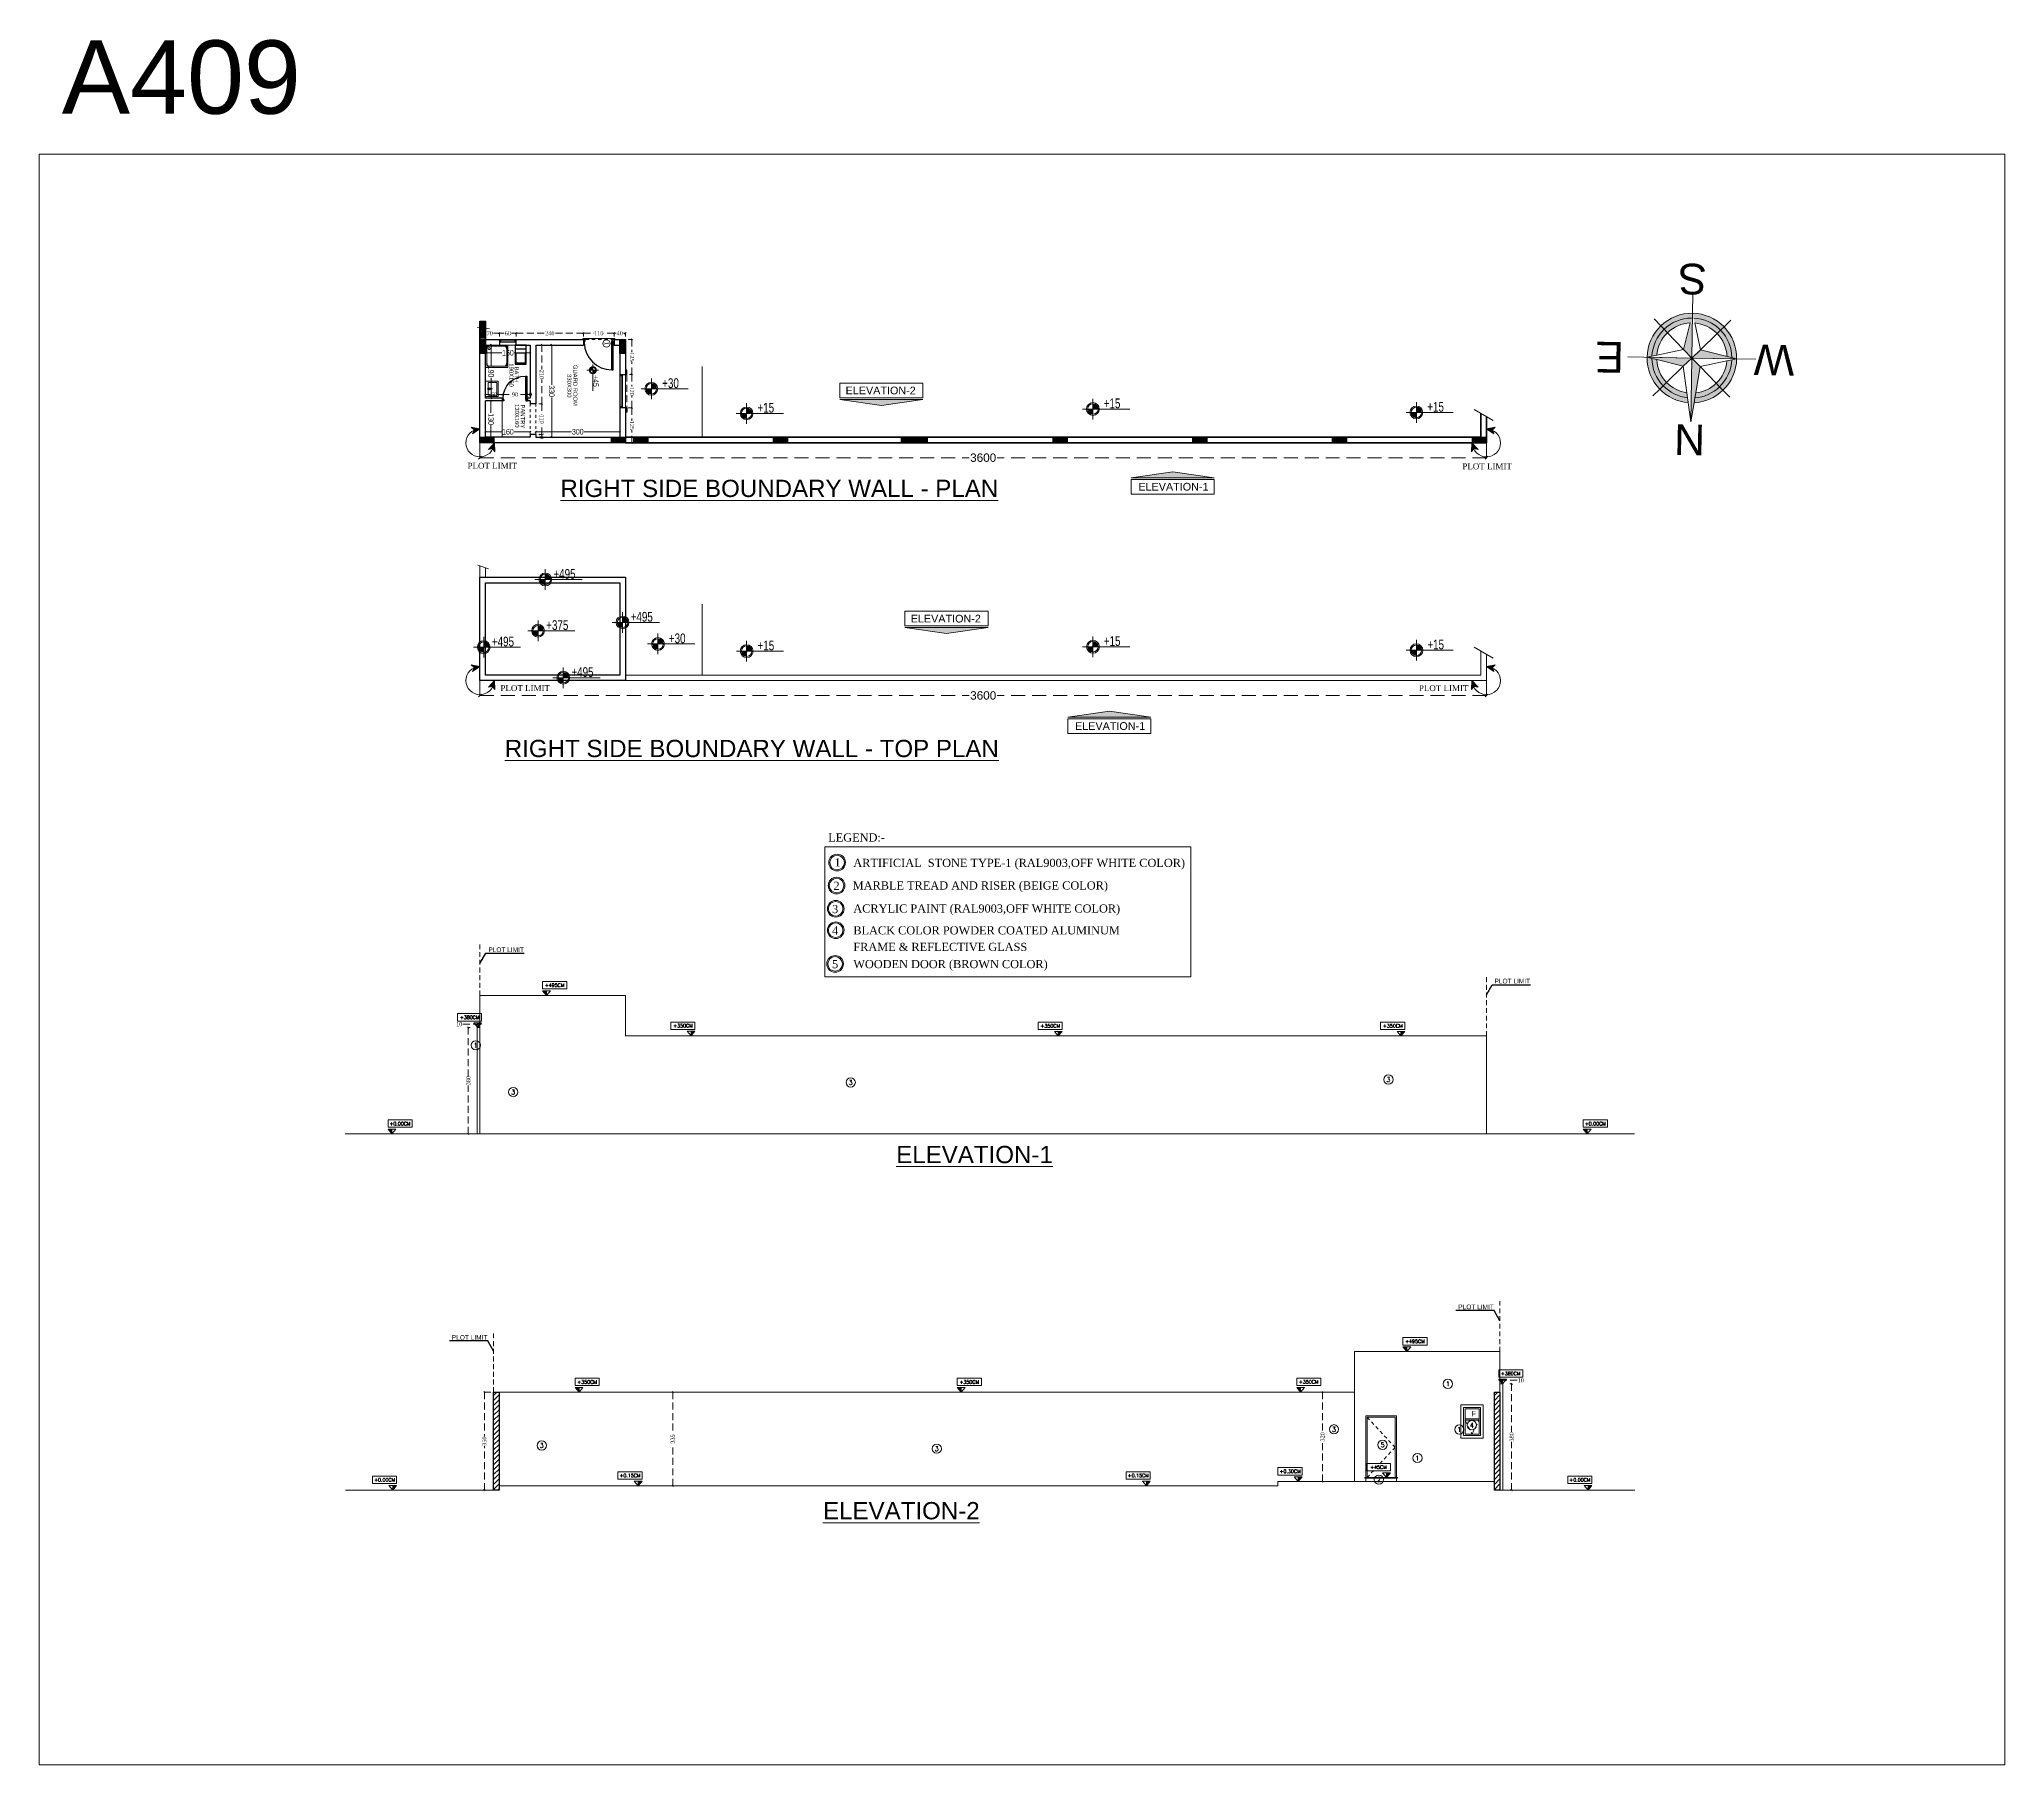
# Model space of a CAD drawing. Header units: inches. Extents: x -114 to 635, y -137 to 57.
# Drawn here: x 199.2 to 269.5, y -113.4 to -51.7 of the extents above; entities that cross this region are included whole.
import ezdxf
from ezdxf.enums import TextEntityAlignment as Align

# ---------------------------------------------------------------- set-up
doc = ezdxf.new("R2010")
doc.units = ezdxf.units.IN
doc.header["$MEASUREMENT"] = 0
doc.header["$PDMODE"] = 98
for name, pattern in [('( Hidden )', [0.375, 0.25, -0.125]), ('ABOOD', [0.375, 0.25, -0.125]), ('DASHED', [0.75, 0.5, -0.25]), ('DASHED2', [0.375, 0.25, -0.125]), ('DOT', [0.25, 0, -0.25]), ('HIDDEN', [0.375, 0.25, -0.125]), ('HIDDEN2', [0.1875, 0.125, -0.0625])]:
    doc.linetypes.add(name, pattern=pattern)
doc.layers.get('0').update_dxf_attribs({"lineweight": 5})
doc.layers.get('Defpoints').update_dxf_attribs({"lineweight": 5})
for name, color, linetype, lineweight in [('A-ARROW', 1, 'Continuous', 5), ('A-ELEV 02', 32, 'Continuous', 5), ('A-ELEV MOULDING', 15, 'Continuous', 5), ('A-ELEV WINDOW', 150, 'Continuous', 0), ('A-ELEVATION TAG', 230, 'Continuous', 5), ('A-FIN TAG', 1, 'Continuous', 9), ('A-FLOOR LINE', 5, 'Continuous', 20), ('A-HATCH SEC', 8, 'Continuous', 5), ('A-LEVEL TEXT', 3, 'Continuous', 5), ('A-PLOT LIMIT', 1, 'Continuous', 0), ('A-RAILING', 31, 'Continuous', 5), ('A-REFLECT DOWN', 8, 'Continuous', 5), ('A-REFLECT UP', 8, 'HIDDEN', 0), ('A-text', 111, 'Continuous', 5), ('AR LEVELS', 22, 'Continuous', 9), ('ARCHES', 1, 'HIDDEN', 5), ('BORDER A2', 7, 'Continuous', 50), ('BOUNDARY WALL', 3, 'Continuous', 18), ('COLUMNS HATCH', 1, 'Continuous', 5), ('DETAILS DIMENSION', 15, 'Continuous', 5), ('dim', 1, 'Continuous', 9), ('DIM.', 1, 'Continuous', 5), ('DOOR', 1, 'Continuous', 5), ('ELEVATION 02', 3, 'Continuous', 18), ('FIXTURE', 5, 'Continuous', 5), ('GENERAL TEXT', 4, 'Continuous', 5), ('LEVEL SYMBOL', 8, 'Continuous', 5), ('LEVELS', 251, 'Continuous', 5), ('PROPOSED COLUMNS', 6, 'Continuous', 30), ('ROOF LINE 2', 244, 'Continuous', 25), ('STAIR', 1, 'Continuous', 5), ('TEXT2', 7, 'Continuous', 0), ('WALL PROPOSED', 7, 'Continuous', 30), ('WINDOWS', 5, 'Continuous', 5)]:
    doc.layers.add(name, color=color, linetype=linetype, lineweight=lineweight)
doc.layers.add('A-FINISHING TEXT', color=3, linetype='Continuous')
doc.layers.add('TREE', color=7, linetype='Continuous', lineweight=0, true_color=0x908d89)
doc.styles.add('002-F.FLOOR PLAN$0$xref plans$0$ATTRIBUTE', font='BKANT.TTF')
doc.styles.add('Arial', font='arial.ttf')
doc.styles.add('BORDER', font='times.ttf', dxfattribs={"height": 0.2})
doc.styles.add('COMP', font='complex_.ttf')
doc.styles.add('GROUND FLOOR XREF - option 3$0$STYLE1', font='arial.ttf', dxfattribs={"height": 30})
doc.styles.add('MAIN', font='')
doc.styles.add('ROMANS', font='romans.shx', dxfattribs={"width": 0.7})
doc.styles.add('ST', font='times.ttf', dxfattribs={"width": 0.8})
doc.styles.get("Standard").update_dxf_attribs({"font": 'arial.ttf'})
doc.styles.add('STYLE003', font='swisscl.ttf')
doc.styles.add('TEXTN', font='arial.ttf', dxfattribs={"height": 0.2})
doc.styles.add('TEXTS', font='arial.ttf', dxfattribs={"width": 0.8})
doc.styles.get('MAIN').set_extended_font_data('Shonar Bangla')
doc.dimstyles.new('RASH PLAN', dxfattribs={"dimtxt": 0.15, "dimasz": 0.05, "dimexe": 0, "dimexo": 0.1, "dimgap": 0.05, "dimtad": 0, "dimdec": 0, "dimlfac": 100, "dimzin": 0, "dimdsep": 46, "dimtxsty": 'ST', "dimblk": 'OBLIQUE', "dimcen": 0.09, "dimclrd": 200, "dimclre": 6, "dimclrt": 1, "dimadec": 0, "dimazin": 0, "dimtfac": 1, "dimtdec": 0, "dimtmove": 1, "dimatfit": 3, "dimldrblk": 'OBLIQUE', "dimfxl": 0, "dimtolj": 1, "dimtzin": 0, "dimlwd": -1, "dimlwe": -1, "dimarcsym": 0})
doc.dimstyles.new('RASH PLAN BIG', dxfattribs={"dimtxt": 0.2, "dimasz": 0.05, "dimexe": 0, "dimexo": 0.1, "dimgap": 0.05, "dimtad": 0, "dimdec": 0, "dimlfac": 100, "dimzin": 0, "dimdsep": 46, "dimtxsty": 'STYLE003', "dimblk": 'OBLIQUE', "dimcen": 0.09, "dimclrd": 5, "dimclre": 256, "dimclrt": 7, "dimadec": 0, "dimazin": 0, "dimtfac": 1, "dimtdec": 0, "dimtmove": 1, "dimatfit": 3, "dimldrblk": 'OBLIQUE', "dimfxl": 0, "dimtolj": 1, "dimtzin": 0, "dimlwd": -1, "dimlwe": -1, "dimarcsym": 0})
doc.dimstyles.new('SITE RASH', dxfattribs={"dimtxt": 0.3, "dimasz": 0.1, "dimexe": 0, "dimexo": 0, "dimgap": 0.05, "dimtad": 0, "dimdec": 0, "dimlfac": 100, "dimzin": 0, "dimdsep": 46, "dimtxsty": 'Arial', "dimblk": 'OBLIQUE', "dimcen": 0.05, "dimclrd": 256, "dimclre": 256, "dimclrt": 256, "dimadec": 0, "dimazin": 0, "dimtfac": 10, "dimtdec": 0, "dimtix": 1, "dimtofl": 0, "dimtmove": 1, "dimatfit": 2, "dimldrblk": 'OBLIQUE', "dimfxl": 0.05, "dimtolj": 1, "dimtzin": 0, "dimlwd": -1, "dimlwe": -1, "dimarcsym": 0})
doc.dimstyles.get("Standard").update_dxf_attribs({"dimtxt": 0.18, "dimasz": 0.18, "dimexe": 0.18, "dimexo": 0.0625, "dimgap": 0.09, "dimtad": 0, "dimtih": 1, "dimtoh": 1, "dimdec": 4, "dimzin": 0, "dimdsep": 46, "dimtxsty": 'Standard', "dimcen": 0.09, "dimadec": 0, "dimazin": 0, "dimtfac": 1, "dimtdec": 4, "dimtofl": 0, "dimtmove": 0, "dimatfit": 3, "dimfxl": 1, "dimtolj": 1, "dimtzin": 0, "dimarcsym": 0})

# ---------------------------------------------------------------- blocks, each defined once
blk = doc.blocks.new('_Oblique')
at = {"color": 0, "lineweight": -2}
blk.add_line((-0.5, -0.5), (0.5, 0.5), dxfattribs=at)
blk = doc.blocks.new('*D789')
at = {"layer": 'Defpoints', "color": 0, "transparency": 16777216}
for p in [(214.915, -74.645), (214.915, -75.176), (250.915, -74.645)]:
    blk.add_point(p, dxfattribs=at)
at = {"layer": 'dim', "transparency": 16777216}
for p, q in [((214.915, -74.645), (214.915, -75.176)), ((250.915, -74.645), (250.915, -75.176))]:
    blk.add_line(p, q, dxfattribs=at)
at = {"layer": 'dim', "linetype": 'DASHED', "transparency": 16777216}
for p, q in [((214.915, -75.176), (232.417, -75.176)), ((250.915, -75.176), (233.412, -75.176))]:
    blk.add_line(p, q, dxfattribs=at)
at = {"layer": 'dim', "transparency": 16777216, "xscale": 0.1, "yscale": 0.1, "zscale": 0.1, "rotation": 180}
blk.add_blockref('_Oblique', (214.915, -75.176), dxfattribs=at)
at = {"layer": 'dim', "transparency": 16777216, "xscale": 0.1, "yscale": 0.1, "zscale": 0.1}
blk.add_blockref('_Oblique', (250.915, -75.176), dxfattribs=at)
at = {"layer": 'dim', "transparency": 16777216, "insert": (232.915, -75.176), "char_height": 0.3, "attachment_point": 5, "style": 'Arial'}
blk.add_mtext('\\A1;3600', dxfattribs=at)
blk = doc.blocks.new('002-F.FLOOR PLAN$0$xref plans$0$LVL-PL')
h = blk.add_hatch(color=256)
h.paths.add_polyline_path([(0, 0.123), (0, 0), (0.123, 0, 0.414214)])
h.paths.add_polyline_path([(0, 0), (-0.123, 0, 0.414214), (0, -0.123)])
for p, q in [((0.2, 0), (-0.242, 0)), ((0, 0.242), (0, -0.242)), ((0, 0), (0.865, 0))]:
    blk.add_line(p, q)
for radius in [0.15, 0.123]:
    blk.add_circle((0, 0), radius)
at = {"style": '002-F.FLOOR PLAN$0$xref plans$0$ATTRIBUTE', "width": 0.75, "flags": 12}
for tag, p in [('LEVEL', (0.517, 0.151)), ('POSITION', (0.517, -0.154))]:
    blk.add_attdef(tag, text='', height=0.2, dxfattribs=at).set_placement(p, align=Align.MIDDLE)
blk = doc.blocks.new('*D790')
at = {"layer": 'Defpoints', "color": 0, "transparency": 16777216}
for p in [(214.915, -66.142), (214.915, -66.673), (250.915, -66.142)]:
    blk.add_point(p, dxfattribs=at)
at = {"layer": 'dim', "transparency": 16777216}
for p, q in [((214.915, -66.142), (214.915, -66.673)), ((250.915, -66.142), (250.915, -66.673))]:
    blk.add_line(p, q, dxfattribs=at)
at = {"layer": 'dim', "linetype": 'DASHED', "transparency": 16777216}
for p, q in [((214.915, -66.673), (232.417, -66.673)), ((250.915, -66.673), (233.412, -66.673))]:
    blk.add_line(p, q, dxfattribs=at)
at = {"layer": 'dim', "transparency": 16777216, "xscale": 0.1, "yscale": 0.1, "zscale": 0.1, "rotation": 180}
blk.add_blockref('_Oblique', (214.915, -66.673), dxfattribs=at)
at = {"layer": 'dim', "transparency": 16777216, "xscale": 0.1, "yscale": 0.1, "zscale": 0.1}
blk.add_blockref('_Oblique', (250.915, -66.673), dxfattribs=at)
at = {"layer": 'dim', "transparency": 16777216, "insert": (232.915, -66.673), "char_height": 0.3, "attachment_point": 5, "style": 'Arial'}
blk.add_mtext('\\A1;3600', dxfattribs=at)
blk = doc.blocks.new('TAG-ELE-LVL')
at = {"layer": 'LEVEL SYMBOL'}
for p, q in [((-0.21, 0.35), (-0.21, 0.75)), ((-0.21, 0.75), (1.09, 0.75)), ((-0.21, 0.35), (1.09, 0.35)), ((0, 0), (0, 0.25)), ((1.09, 0.35), (1.09, 0.75))]:
    blk.add_line(p, q, dxfattribs=at)
blk.add_lwpolyline([(0, 0), (0.21, 0.25), (-0.21, 0.25)], close=True, dxfattribs=at)
blk.add_solid([(-0.21, 0.25), (0, 0), (0, 0.25)], dxfattribs=at)
at = {"layer": 'LEVEL SYMBOL', "style": 'TEXTN', "width": 0.75}
blk.add_attdef('-', (0.36, 0.07), '', height=0.175, dxfattribs=at)
at = {"layer": 'LEVELS', "color": 1, "style": 'TEXTS', "width": 0.75}
blk.add_attdef('FLOOR-NAME', text='', height=0.25, dxfattribs=at).set_placement((-0.21, 0.8), align=Align.BOTTOM_LEFT)
blk.add_attdef('LVL', text='', height=0.225, dxfattribs=at).set_placement((0.44, 0.55), align=Align.MIDDLE_CENTER)
blk = doc.blocks.new('*D793')
at = {"layer": 'Defpoints', "color": 0, "transparency": 16777216}
for p in [(214.498, -87.053), (214.666, -87.053), (214.815, -90.853)]:
    blk.add_point(p, dxfattribs=at)
at = {"layer": 'DIM.', "color": 6, "transparency": 16777216}
for p, q in [((214.566, -87.053), (214.498, -87.053)), ((214.715, -90.853), (214.498, -90.853))]:
    blk.add_line(p, q, dxfattribs=at)
at = {"layer": 'DIM.', "color": 200, "linetype": 'DASHED2', "transparency": 16777216}
for p, q in [((214.498, -87.053), (214.498, -88.777)), ((214.498, -90.853), (214.498, -89.129))]:
    blk.add_line(p, q, dxfattribs=at)
at = {"layer": 'DIM.', "color": 200, "transparency": 16777216, "xscale": 0.05, "yscale": 0.05, "zscale": 0.05}
for p, rotation in [((214.498, -87.053), 90), ((214.498, -90.853), 270)]:
    blk.add_blockref('_Oblique', p, dxfattribs=dict(at, rotation=rotation))
at = {"layer": 'DIM.', "color": 1, "transparency": 16777216, "insert": (214.498, -88.953), "char_height": 0.15, "attachment_point": 5, "rotation": 90, "style": 'ST'}
blk.add_mtext('\\A1;380', dxfattribs=at)
blk = doc.blocks.new('*D791')
at = {"layer": 'Defpoints', "color": 0, "transparency": 16777216}
for p in [(214.815, -86.93), (214.815, -87.053), (214.915, -87.053)]:
    blk.add_point(p, dxfattribs=at)
at = {"layer": 'DIM.', "color": 200, "linetype": 'DASHED2', "transparency": 16777216}
for p, q in [((214.298, -86.93), (214.815, -86.93)), ((214.815, -86.93), (214.765, -86.93)), ((214.915, -86.93), (214.815, -86.93)), ((214.915, -86.93), (214.815, -86.93)), ((214.915, -86.93), (214.965, -86.93))]:
    blk.add_line(p, q, dxfattribs=at)
at = {"layer": 'DIM.', "color": 6, "transparency": 16777216}
for p, q in [((214.815, -86.953), (214.815, -86.93)), ((214.915, -86.953), (214.915, -86.93))]:
    blk.add_line(p, q, dxfattribs=at)
at = {"layer": 'DIM.', "color": 200, "transparency": 16777216, "xscale": 0.05, "yscale": 0.05, "zscale": 0.05}
blk.add_blockref('_Oblique', (214.815, -86.93), dxfattribs=at)
at = {"layer": 'DIM.', "color": 200, "transparency": 16777216, "xscale": 0.05, "yscale": 0.05, "zscale": 0.05, "rotation": 180}
blk.add_blockref('_Oblique', (214.915, -86.93), dxfattribs=at)
at = {"layer": 'DIM.', "color": 1, "transparency": 16777216, "insert": (214.173, -86.93), "char_height": 0.15, "attachment_point": 5, "style": 'ST'}
blk.add_mtext('\\A1;10', dxfattribs=at)
blk = doc.blocks.new('FINISHING TAG')
at = {"color": 1}
blk.add_circle((0, 0), 295, dxfattribs=at)
at = {"color": 3, "style": 'COMP'}
blk.add_attdef('0', text='', height=250, dxfattribs=at).set_placement((4, -2), align=Align.MIDDLE)
blk = doc.blocks.new('*D794')
at = {"layer": 'Defpoints', "color": 0, "transparency": 16777216}
for p in [(251.649, -99.791), (251.817, -99.791), (251.5, -103.591)]:
    blk.add_point(p, dxfattribs=at)
at = {"layer": 'DIM.', "color": 6, "transparency": 16777216}
for p, q in [((251.749, -99.791), (251.817, -99.791)), ((251.6, -103.591), (251.817, -103.591))]:
    blk.add_line(p, q, dxfattribs=at)
at = {"layer": 'DIM.', "color": 200, "linetype": 'DASHED2', "transparency": 16777216}
for p, q in [((251.817, -99.791), (251.817, -101.515)), ((251.817, -103.591), (251.817, -101.867))]:
    blk.add_line(p, q, dxfattribs=at)
at = {"layer": 'DIM.', "color": 200, "transparency": 16777216, "xscale": 0.05, "yscale": 0.05, "zscale": 0.05}
for p, rotation in [((251.817, -99.791), 90), ((251.817, -103.591), 270)]:
    blk.add_blockref('_Oblique', p, dxfattribs=dict(at, rotation=rotation))
at = {"layer": 'DIM.', "color": 1, "transparency": 16777216, "insert": (251.817, -101.691), "char_height": 0.15, "attachment_point": 5, "rotation": 90, "style": 'ST'}
blk.add_mtext('\\A1;380', dxfattribs=at)
blk = doc.blocks.new('*D792')
at = {"layer": 'Defpoints', "color": 0, "transparency": 16777216}
for p in [(251.4, -99.791), (251.5, -99.667), (251.5, -99.791)]:
    blk.add_point(p, dxfattribs=at)
at = {"layer": 'DIM.', "color": 200, "linetype": 'DASHED2', "transparency": 16777216}
for p, q in [((251.4, -99.667), (251.35, -99.667)), ((251.4, -99.667), (251.5, -99.667)), ((251.4, -99.667), (251.5, -99.667)), ((251.5, -99.667), (251.55, -99.667)), ((252.017, -99.667), (251.5, -99.667))]:
    blk.add_line(p, q, dxfattribs=at)
at = {"layer": 'DIM.', "color": 6, "transparency": 16777216}
for p, q in [((251.4, -99.691), (251.4, -99.667)), ((251.5, -99.691), (251.5, -99.667))]:
    blk.add_line(p, q, dxfattribs=at)
at = {"layer": 'DIM.', "color": 200, "transparency": 16777216, "xscale": 0.05, "yscale": 0.05, "zscale": 0.05}
blk.add_blockref('_Oblique', (251.4, -99.667), dxfattribs=at)
at = {"layer": 'DIM.', "color": 200, "transparency": 16777216, "xscale": 0.05, "yscale": 0.05, "zscale": 0.05, "rotation": 180}
blk.add_blockref('_Oblique', (251.5, -99.667), dxfattribs=at)
at = {"layer": 'DIM.', "color": 1, "transparency": 16777216, "insert": (252.142, -99.667), "char_height": 0.15, "attachment_point": 5, "style": 'ST'}
blk.add_mtext('\\A1;10', dxfattribs=at)
blk = doc.blocks.new('NOTH')
at = {"layer": 'A-ARROW'}
h = blk.add_hatch(color=256, dxfattribs=at)
h.paths.add_polyline_path([(0.737, 0), (0.658, 0.018), (0.578, 0.037), (0.139, 0.139), (0, 0)])
h.paths.add_polyline_path([(0, 1.053), (-0.048, 0.735), (-0.06, 0.655), (-0.073, 0.574), (-0.139, 0.139), (0, 0)])
h.paths.add_polyline_path([(-0.737, 0), (-0.658, -0.018), (-0.578, -0.037), (-0.139, -0.139), (0, 0)])
h.paths.add_polyline_path([(0.139, -0.139), (0, 0), (0, -0.737), (0.018, -0.658), (0.037, -0.578)])
h = blk.add_hatch(color=256, dxfattribs=at)
edge = h.paths.add_edge_path()
edge.add_ellipse((0, 0), major_axis=(-0.465, 0.465), ratio=1, start_angle=-90, end_angle=-50.2621)
edge.add_line((0.06, 0.655), (0.073, 0.574))
edge.add_ellipse((0, 0), major_axis=(0.409, 0.409), ratio=1, start_angle=0, end_angle=37.7969, ccw=False)
edge.add_line((0.409, 0.409), (0.465, 0.465))
edge = h.paths.add_edge_path()
edge.add_ellipse((0, 0), major_axis=(0.521, 0.521), ratio=1, start_angle=315, end_angle=360)
edge.add_line((0.521, 0.521), (0.465, 0.465))
edge.add_ellipse((0, 0), major_axis=(-0.465, 0.465), ratio=1, start_angle=226.6, end_angle=270, ccw=False)
edge.add_line((0.658, 0.018), (0.737, 0))
edge = h.paths.add_edge_path()
edge.add_ellipse((0, 0), major_axis=(-0.409, 0.409), ratio=1, start_angle=180, end_angle=221.3464, ccw=False)
edge.add_line((0.409, -0.409), (0.465, -0.465))
edge.add_ellipse((0, 0), major_axis=(0.465, 0.465), ratio=1, start_angle=270, end_angle=313.4)
edge.add_line((0.658, -0.018), (0.578, -0.037))
edge = h.paths.add_edge_path()
edge.add_ellipse((0, 0), major_axis=(-0.521, 0.521), ratio=1, start_angle=135, end_angle=180)
edge.add_line((0.521, -0.521), (0.465, -0.465))
edge.add_ellipse((0, 0), major_axis=(0.465, 0.465), ratio=1, start_angle=226.6, end_angle=270, ccw=False)
edge.add_line((0.018, -0.658), (0, -0.737))
edge = h.paths.add_edge_path()
edge.add_ellipse((0, 0), major_axis=(-0.465, 0.465), ratio=1, start_angle=90, end_angle=133.4)
edge.add_line((-0.018, -0.658), (-0.037, -0.578))
edge.add_ellipse((0, 0), major_axis=(-0.409, 0.409), ratio=1, start_angle=90, end_angle=131.3464, ccw=False)
edge.add_line((-0.409, -0.409), (-0.465, -0.465))
edge = h.paths.add_edge_path()
edge.add_ellipse((0, 0), major_axis=(-0.465, 0.465), ratio=1, start_angle=46.6, end_angle=90, ccw=False)
edge.add_line((-0.658, -0.018), (-0.737, 0))
edge.add_ellipse((0, 0), major_axis=(0.521, 0.521), ratio=1, start_angle=135, end_angle=180)
edge.add_line((-0.521, -0.521), (-0.465, -0.465))
edge = h.paths.add_edge_path()
edge.add_ellipse((0, 0), major_axis=(0.465, 0.465), ratio=1, start_angle=90, end_angle=133.4)
edge.add_line((-0.658, 0.018), (-0.578, 0.037))
edge.add_ellipse((0, 0), major_axis=(-0.409, 0.409), ratio=1, start_angle=0, end_angle=41.3464, ccw=False)
edge.add_line((-0.409, 0.409), (-0.465, 0.465))
edge = h.paths.add_edge_path()
edge.add_ellipse((0, 0), major_axis=(-0.521, 0.521), ratio=1, start_angle=-41.2516, end_angle=0)
edge.add_line((-0.521, 0.521), (-0.465, 0.465))
edge.add_ellipse((0, 0), major_axis=(0.465, 0.465), ratio=1, start_angle=50.2621, end_angle=90, ccw=False)
edge.add_line((-0.06, 0.655), (-0.048, 0.735))
h = blk.add_hatch(color=256, dxfattribs=at)
edge = h.paths.add_edge_path()
edge.add_ellipse((0, 0), major_axis=(0.521, 0.521), ratio=1, start_angle=360, end_angle=401.2516)
edge.add_line((0.048, 0.735), (0.06, 0.655))
edge.add_ellipse((0, 0), major_axis=(-0.465, 0.465), ratio=1, start_angle=-90, end_angle=-50.2621, ccw=False)
edge.add_line((0.465, 0.465), (0.521, 0.521))
edge = h.paths.add_edge_path()
edge.add_ellipse((0, 0), major_axis=(0.409, 0.409), ratio=1, start_angle=318.6536, end_angle=360, ccw=False)
edge.add_line((0.578, 0.037), (0.658, 0.018))
edge.add_ellipse((0, 0), major_axis=(-0.465, 0.465), ratio=1, start_angle=226.6, end_angle=270)
edge.add_line((0.465, 0.465), (0.409, 0.409))
edge = h.paths.add_edge_path()
edge.add_ellipse((0, 0), major_axis=(0.465, 0.465), ratio=1, start_angle=270, end_angle=313.4, ccw=False)
edge.add_line((0.465, -0.465), (0.521, -0.521))
edge.add_ellipse((0, 0), major_axis=(-0.521, 0.521), ratio=1, start_angle=180, end_angle=225)
edge.add_line((0.737, 0), (0.658, -0.018))
edge = h.paths.add_edge_path()
edge.add_ellipse((0, 0), major_axis=(0.409, 0.409), ratio=1, start_angle=228.6536, end_angle=270, ccw=False)
edge.add_line((0.037, -0.578), (0.018, -0.658))
edge.add_ellipse((0, 0), major_axis=(0.465, 0.465), ratio=1, start_angle=226.6, end_angle=270)
edge.add_line((0.465, -0.465), (0.409, -0.409))
edge = h.paths.add_edge_path()
edge.add_ellipse((0, 0), major_axis=(-0.465, 0.465), ratio=1, start_angle=90, end_angle=133.4, ccw=False)
edge.add_line((-0.465, -0.465), (-0.521, -0.521))
edge.add_ellipse((0, 0), major_axis=(0.521, 0.521), ratio=1, start_angle=180, end_angle=225)
edge.add_line((0, -0.737), (-0.018, -0.658))
edge = h.paths.add_edge_path()
edge.add_ellipse((0, 0), major_axis=(0.409, 0.409), ratio=1, start_angle=138.6536, end_angle=180, ccw=False)
edge.add_line((-0.578, -0.037), (-0.658, -0.018))
edge.add_ellipse((0, 0), major_axis=(-0.465, 0.465), ratio=1, start_angle=46.6, end_angle=90)
edge.add_line((-0.465, -0.465), (-0.409, -0.409))
edge = h.paths.add_edge_path()
edge.add_ellipse((0, 0), major_axis=(-0.521, 0.521), ratio=1, start_angle=0, end_angle=45)
edge.add_line((-0.737, 0), (-0.658, 0.018))
edge.add_ellipse((0, 0), major_axis=(0.465, 0.465), ratio=1, start_angle=90, end_angle=133.4, ccw=False)
edge.add_line((-0.465, 0.465), (-0.521, 0.521))
edge = h.paths.add_edge_path()
edge.add_ellipse((0, 0), major_axis=(-0.409, 0.409), ratio=1, start_angle=-37.7969, end_angle=0, ccw=False)
edge.add_line((-0.073, 0.574), (-0.06, 0.655))
edge.add_ellipse((0, 0), major_axis=(0.465, 0.465), ratio=1, start_angle=50.2621, end_angle=90)
edge.add_line((-0.465, 0.465), (-0.409, 0.409))
for p, q in [((0, 1.053), (-0.048, 0.735)), ((0, 1.053), (0.048, 0.735)), ((0, 0), (0, 1.053)), ((-0.06, 0.655), (-0.073, 0.574)), ((-0.048, 0.735), (-0.06, 0.655)), ((0.048, 0.735), (0.06, 0.655)), ((0.06, 0.655), (0.073, 0.574)), ((-0.521, 0.521), (-0.633, 0.633)), ((-0.465, 0.465), (-0.521, 0.521)), ((-0.409, 0.409), (-0.465, 0.465)), ((-0.139, 0.139), (-0.409, 0.409)), ((-0.073, 0.574), (-0.139, 0.139)), ((0.073, 0.574), (0.139, 0.139)), ((0.139, 0.139), (0.409, 0.409)), ((0.409, 0.409), (0.465, 0.465)), ((0.465, 0.465), (0.521, 0.521)), ((0.521, 0.521), (0.633, 0.633)), ((-1.053, 0), (0, 0)), ((-0.737, 0), (-0.658, 0.018)), ((-0.737, 0), (-0.658, -0.018)), ((-0.737, 0), (0, 0)), ((-0.658, 0.018), (-0.578, 0.037)), ((-0.578, 0.037), (-0.139, 0.139)), ((0, 0), (-0.139, 0.139)), ((0, 0), (-0.139, -0.139)), ((0, 0), (0.139, 0.139)), ((0, -0.737), (0, 0)), ((0, 0), (0.139, -0.139)), ((0, 0), (0.737, 0)), ((0, 0), (1.053, 0)), ((0.578, 0.037), (0.139, 0.139)), ((0.658, 0.018), (0.578, 0.037)), ((0.737, 0), (0.658, 0.018)), ((-0.658, -0.018), (-0.578, -0.037)), ((-0.578, -0.037), (-0.139, -0.139)), ((-0.139, -0.139), (-0.409, -0.409)), ((-0.037, -0.578), (-0.139, -0.139)), ((0.037, -0.578), (0.139, -0.139)), ((0.578, -0.037), (0.139, -0.139)), ((0.139, -0.139), (0.409, -0.409)), ((0.658, -0.018), (0.578, -0.037)), ((0.737, 0), (0.658, -0.018)), ((-0.521, -0.521), (-0.633, -0.633)), ((-0.465, -0.465), (-0.521, -0.521)), ((-0.409, -0.409), (-0.465, -0.465)), ((0.409, -0.409), (0.465, -0.465)), ((0.465, -0.465), (0.521, -0.521)), ((0.521, -0.521), (0.633, -0.633)), ((0, -1.053), (0, -0.737))]:
    blk.add_line(p, q, dxfattribs=at)
for major_axis, start_param, end_param in [((-0.521, 0.521), -0.719976, 0), ((0.465, 0.465), 0.877239, 1.570796), ((0.521, 0.521), 6.283185, 7.003161), ((-0.465, 0.465), -1.570796, -0.877239), ((-0.521, 0.521), 0, 0.785398), ((0.465, 0.465), 1.570796, 2.32827), ((-0.409, 0.409), 0, 0.721631), ((-0.409, 0.409), -0.659681, 0), ((0.409, 0.409), 0, 0.659681), ((0.409, 0.409), 5.561554, 6.283185), ((-0.465, 0.465), 3.954916, 4.712389), ((0.521, 0.521), 5.497787, 6.283185), ((0.521, 0.521), 2.356194, 3.141593), ((-0.465, 0.465), 0.813323, 1.570796), ((0.409, 0.409), 2.419961, 3.141593), ((-0.409, 0.409), 3.141593, 3.863224), ((0.465, 0.465), 4.712389, 5.469862), ((-0.521, 0.521), 3.141593, 3.926991), ((0.521, 0.521), 3.141593, 3.926991), ((-0.465, 0.465), 1.570796, 2.32827), ((-0.409, 0.409), 1.570796, 2.292428), ((-0.521, 0.521), 2.356194, 3.141593), ((0.465, 0.465), 3.954916, 4.712389), ((0.409, 0.409), 3.990758, 4.712389)]:
    blk.add_ellipse((0, 0), major_axis=major_axis, ratio=1, start_param=start_param, end_param=end_param, dxfattribs=at)
for s, p in [('N', (0.014, 1.348)), ('W', (-1.354, 0.011)), ('E', (1.354, 0.011)), ('S', (0.012, -1.299))]:
    blk.add_text(s, height=0.505, rotation=359.9384, dxfattribs=at).set_placement(p, align=Align.MIDDLE)
blk = doc.blocks.new('*D1005')
at = {"layer": 'Defpoints', "color": 0, "transparency": 16777216}
for p in [(221.565, -100.091), (221.812, -100.091), (221.565, -103.441)]:
    blk.add_point(p, dxfattribs=at)
at = {"layer": 'DETAILS DIMENSION', "color": 6, "transparency": 16777216}
for p, q in [((221.665, -100.091), (221.812, -100.091)), ((221.665, -103.441), (221.812, -103.441))]:
    blk.add_line(p, q, dxfattribs=at)
at = {"layer": 'DETAILS DIMENSION', "color": 200, "linetype": 'DASHED2', "transparency": 16777216}
for p, q in [((221.812, -100.091), (221.812, -101.592)), ((221.812, -103.441), (221.812, -101.939))]:
    blk.add_line(p, q, dxfattribs=at)
at = {"layer": 'DETAILS DIMENSION', "color": 200, "transparency": 16777216, "xscale": 0.05, "yscale": 0.05, "zscale": 0.05}
for p, rotation in [((221.812, -100.091), 90), ((221.812, -103.441), 270)]:
    blk.add_blockref('_Oblique', p, dxfattribs=dict(at, rotation=rotation))
at = {"layer": 'DETAILS DIMENSION', "color": 1, "transparency": 16777216, "insert": (221.812, -101.766), "char_height": 0.15, "attachment_point": 5, "rotation": 90, "style": 'ST'}
blk.add_mtext('\\A1;335', dxfattribs=at)
blk = doc.blocks.new('*D1006')
at = {"layer": 'Defpoints', "color": 0, "transparency": 16777216}
for p in [(215.074, -100.091), (215.4, -100.091), (215.4, -103.591)]:
    blk.add_point(p, dxfattribs=at)
at = {"layer": 'DETAILS DIMENSION', "color": 6, "transparency": 16777216}
for p, q in [((215.3, -100.091), (215.074, -100.091)), ((215.3, -103.591), (215.074, -103.591))]:
    blk.add_line(p, q, dxfattribs=at)
at = {"layer": 'DETAILS DIMENSION', "color": 200, "linetype": 'DASHED2', "transparency": 16777216}
for p, q in [((215.074, -100.091), (215.074, -101.665)), ((215.074, -103.591), (215.074, -102.017))]:
    blk.add_line(p, q, dxfattribs=at)
at = {"layer": 'DETAILS DIMENSION', "color": 200, "transparency": 16777216, "xscale": 0.05, "yscale": 0.05, "zscale": 0.05}
for p, rotation in [((215.074, -100.091), 90), ((215.074, -103.591), 270)]:
    blk.add_blockref('_Oblique', p, dxfattribs=dict(at, rotation=rotation))
at = {"layer": 'DETAILS DIMENSION', "color": 1, "transparency": 16777216, "insert": (215.074, -101.841), "char_height": 0.15, "attachment_point": 5, "rotation": 90, "style": 'ST'}
blk.add_mtext('\\A1;350', dxfattribs=at)
blk = doc.blocks.new('*D1007')
at = {"layer": 'Defpoints', "color": 0, "transparency": 16777216}
for p in [(245.053, -100.091), (245.082, -100.091), (245.082, -103.291)]:
    blk.add_point(p, dxfattribs=at)
at = {"layer": 'DETAILS DIMENSION', "color": 6, "transparency": 16777216}
for p, q in [((244.982, -100.091), (245.053, -100.091)), ((244.982, -103.291), (245.053, -103.291))]:
    blk.add_line(p, q, dxfattribs=at)
at = {"layer": 'DETAILS DIMENSION', "color": 200, "linetype": 'DASHED2', "transparency": 16777216}
for p, q in [((245.053, -100.091), (245.053, -101.515)), ((245.053, -103.291), (245.053, -101.867))]:
    blk.add_line(p, q, dxfattribs=at)
at = {"layer": 'DETAILS DIMENSION', "color": 200, "transparency": 16777216, "xscale": 0.05, "yscale": 0.05, "zscale": 0.05}
for p, rotation in [((245.053, -100.091), 90), ((245.053, -103.291), 270)]:
    blk.add_blockref('_Oblique', p, dxfattribs=dict(at, rotation=rotation))
at = {"layer": 'DETAILS DIMENSION', "color": 1, "transparency": 16777216, "insert": (245.053, -101.691), "char_height": 0.15, "attachment_point": 5, "rotation": 90, "style": 'ST'}
blk.add_mtext('\\A1;320', dxfattribs=at)
blk = doc.blocks.new('A$C0E3A7F21')
at = {"layer": 'FIXTURE'}
for p, q in [((-1.387, -1.124), (-2.187, -1.124)), ((-2.187, -1.124), (-2.187, -1.924)), ((-2.147, -1.173), (-2.147, -1.875)), ((-2.133, -1.226), (-2.147, -1.307)), ((-1.436, -1.164), (-2.138, -1.164)), ((-2.005, -1.164), (-2.086, -1.179)), ((-1.488, -1.179), (-1.569, -1.164)), ((-1.427, -1.307), (-1.441, -1.226)), ((-1.427, -1.875), (-1.427, -1.173)), ((-1.387, -1.924), (-1.387, -1.124)), ((-2.187, -1.924), (-1.387, -1.924)), ((-2.147, -1.742), (-2.133, -1.823)), ((-2.138, -1.884), (-1.436, -1.884)), ((-2.086, -1.87), (-2.005, -1.884)), ((-1.569, -1.884), (-1.488, -1.87)), ((-1.441, -1.823), (-1.427, -1.742))]:
    blk.add_line(p, q, dxfattribs=at)
blk.add_circle((-1.518, -1.795), 0.0378, dxfattribs=at)
for centre, radius, start, end in [((-2.138, -1.173), 0.00889, 90, 180.001), ((-2.076, -1.235), 0.0578, 99.934, 170.066), ((-1.498, -1.235), 0.0578, 9.933, 80.066), ((-1.436, -1.173), 0.00889, 0.002, 90.003), ((-2.138, -1.875), 0.00889, 180, 270), ((-2.076, -1.813), 0.0578, 189.934, 260.067), ((-1.498, -1.813), 0.0578, 279.933, 350.066), ((-1.436, -1.875), 0.00889, 270, 0)]:
    blk.add_arc(centre, radius, start, end, dxfattribs=at)
blk = doc.blocks.new('*U1167')
blk.add_line((0, -0.06), (0, -0.277))
at = {"flags": 128}
for points in [[(0.3, 0), (-0.3, 0), (-0.3, -0.5), (0.3, -0.5)], [(0.25, -0.1), (-0.25, -0.1), (-0.25, -0.45), (0.25, -0.45)]]:
    blk.add_lwpolyline(points, close=True, dxfattribs=at)
blk.add_circle((0, -0.156), 0.0354)
blk = doc.blocks.new('*U1166')
at = {"linetype": 'Continuous', "lineweight": 25}
blk.add_line((0.2, -0.14), (-0.2, -0.14), dxfattribs=at)
at = {"linetype": 'Continuous', "lineweight": 25, "flags": 128}
for points in [[(-0.2, 0), (0.2, 0), (0.2, -0.69), (-0.2, -0.69)], [(-0.16, -0.28), (-0.16, -0.65), (0.16, -0.65), (0.16, -0.28)]]:
    blk.add_lwpolyline(points, close=True, dxfattribs=at)
blk = doc.blocks.new('*D1408')
at = {"layer": 'Defpoints', "color": 0, "transparency": 16777216}
for p in [(-0.3, 2.211), (-0.3, 2), (-0.2, 2)]:
    blk.add_point(p, dxfattribs=at)
at = {"layer": 'DETAILS DIMENSION', "color": 6, "transparency": 16777216}
for p, q in [((-0.3, 2.1), (-0.3, 2.211)), ((-0.2, 2.1), (-0.2, 2.211))]:
    blk.add_line(p, q, dxfattribs=at)
at = {"layer": 'DETAILS DIMENSION', "color": 200, "linetype": 'DASHED2', "transparency": 16777216}
blk.add_line((-0.2, 2.211), (-0.3, 2.211), dxfattribs=at)
at = {"layer": 'DETAILS DIMENSION', "color": 200, "transparency": 16777216, "xscale": 0.05, "yscale": 0.05, "zscale": 0.05, "rotation": 180}
blk.add_blockref('_Oblique', (-0.3, 2.211), dxfattribs=at)
at = {"layer": 'DETAILS DIMENSION', "color": 200, "transparency": 16777216, "xscale": 0.05, "yscale": 0.05, "zscale": 0.05}
blk.add_blockref('_Oblique', (-0.2, 2.211), dxfattribs=at)
at = {"layer": 'DETAILS DIMENSION', "color": 1, "transparency": 16777216, "insert": (-0.25, 2.211), "char_height": 0.15, "attachment_point": 5, "style": 'ST'}
blk.add_mtext('\\A1;10', dxfattribs=at)
blk = doc.blocks.new('*D1407')
at = {"layer": 'Defpoints', "color": 0, "transparency": 16777216}
for p in [(-1.4, 2.211), (-1.4, 2), (-0.3, 2)]:
    blk.add_point(p, dxfattribs=at)
at = {"layer": 'DETAILS DIMENSION', "color": 6, "transparency": 16777216}
for p, q in [((-1.4, 2.1), (-1.4, 2.211)), ((-0.3, 2.1), (-0.3, 2.211))]:
    blk.add_line(p, q, dxfattribs=at)
at = {"layer": 'DETAILS DIMENSION', "color": 200, "linetype": 'DASHED2', "transparency": 16777216}
for p, q in [((-1.4, 2.211), (-1.019, 2.211)), ((-0.3, 2.211), (-0.681, 2.211))]:
    blk.add_line(p, q, dxfattribs=at)
at = {"layer": 'DETAILS DIMENSION', "color": 200, "transparency": 16777216, "xscale": 0.05, "yscale": 0.05, "zscale": 0.05, "rotation": 180}
blk.add_blockref('_Oblique', (-1.4, 2.211), dxfattribs=at)
at = {"layer": 'DETAILS DIMENSION', "color": 200, "transparency": 16777216, "xscale": 0.05, "yscale": 0.05, "zscale": 0.05}
blk.add_blockref('_Oblique', (-0.3, 2.211), dxfattribs=at)
at = {"layer": 'DETAILS DIMENSION', "color": 1, "transparency": 16777216, "insert": (-0.85, 2.211), "char_height": 0.15, "attachment_point": 5, "style": 'ST'}
blk.add_mtext('\\A1;110', dxfattribs=at)
blk = doc.blocks.new('*D1406')
at = {"layer": 'Defpoints', "color": 0, "transparency": 16777216}
for p in [(-3.5, 2.211), (-3.5, 2), (-1.4, 2)]:
    blk.add_point(p, dxfattribs=at)
at = {"layer": 'DETAILS DIMENSION', "color": 6, "transparency": 16777216}
for p, q in [((-3.5, 2.1), (-3.5, 2.211)), ((-1.4, 2.1), (-1.4, 2.211))]:
    blk.add_line(p, q, dxfattribs=at)
at = {"layer": 'DETAILS DIMENSION', "color": 200, "linetype": 'DASHED2', "transparency": 16777216}
for p, q in [((-3.5, 2.211), (-2.628, 2.211)), ((-1.4, 2.211), (-2.272, 2.211))]:
    blk.add_line(p, q, dxfattribs=at)
at = {"layer": 'DETAILS DIMENSION', "color": 200, "transparency": 16777216, "xscale": 0.05, "yscale": 0.05, "zscale": 0.05, "rotation": 180}
blk.add_blockref('_Oblique', (-3.5, 2.211), dxfattribs=at)
at = {"layer": 'DETAILS DIMENSION', "color": 200, "transparency": 16777216, "xscale": 0.05, "yscale": 0.05, "zscale": 0.05}
blk.add_blockref('_Oblique', (-1.4, 2.211), dxfattribs=at)
at = {"layer": 'DETAILS DIMENSION', "color": 1, "transparency": 16777216, "insert": (-2.45, 2.211), "char_height": 0.15, "attachment_point": 5, "style": 'ST'}
blk.add_mtext('\\A1;210', dxfattribs=at)
blk = doc.blocks.new('*D1410')
at = {"layer": 'Defpoints', "color": 0, "transparency": 16777216}
for p in [(-1.5, 0.2), (-0.2, 0.393), (-0.2, 0.2)]:
    blk.add_point(p, dxfattribs=at)
at = {"layer": 'DETAILS DIMENSION', "linetype": 'DOT', "transparency": 16777216}
for p, q in [((-1.5, 0.3), (-1.5, 0.393)), ((-0.2, 0.3), (-0.2, 0.393))]:
    blk.add_line(p, q, dxfattribs=at)
at = {"layer": 'DETAILS DIMENSION', "color": 5, "linetype": 'Continuous', "transparency": 16777216}
for p, q in [((-1.5, 0.393), (-1.072, 0.393)), ((-0.2, 0.393), (-0.628, 0.393))]:
    blk.add_line(p, q, dxfattribs=at)
at = {"layer": 'DETAILS DIMENSION', "color": 5, "transparency": 16777216, "xscale": 0.05, "yscale": 0.05, "zscale": 0.05, "rotation": 180}
blk.add_blockref('_Oblique', (-1.5, 0.393), dxfattribs=at)
at = {"layer": 'DETAILS DIMENSION', "color": 5, "transparency": 16777216, "xscale": 0.05, "yscale": 0.05, "zscale": 0.05}
blk.add_blockref('_Oblique', (-0.2, 0.393), dxfattribs=at)
at = {"layer": 'DETAILS DIMENSION', "color": 7, "transparency": 16777216, "insert": (-0.85, 0.393), "char_height": 0.2, "attachment_point": 5, "style": 'STYLE003'}
blk.add_mtext('\\A1;130', dxfattribs=at)
blk = doc.blocks.new('*D1411')
at = {"layer": 'Defpoints', "color": 0, "transparency": 16777216}
for p in [(-0.2, 1.8), (-0.397, 0.2), (-0.2, 0.2)]:
    blk.add_point(p, dxfattribs=at)
at = {"layer": 'DETAILS DIMENSION', "linetype": 'DOT', "transparency": 16777216}
for p, q in [((-0.3, 1.8), (-0.397, 1.8)), ((-0.3, 0.2), (-0.397, 0.2))]:
    blk.add_line(p, q, dxfattribs=at)
at = {"layer": 'DETAILS DIMENSION', "color": 5, "linetype": 'Continuous', "transparency": 16777216}
for p, q in [((-0.397, 1.8), (-0.397, 1.222)), ((-0.397, 0.2), (-0.397, 0.778))]:
    blk.add_line(p, q, dxfattribs=at)
at = {"layer": 'DETAILS DIMENSION', "color": 5, "transparency": 16777216, "xscale": 0.05, "yscale": 0.05, "zscale": 0.05}
for p, rotation in [((-0.397, 1.8), 90), ((-0.397, 0.2), 270)]:
    blk.add_blockref('_Oblique', p, dxfattribs=dict(at, rotation=rotation))
at = {"layer": 'DETAILS DIMENSION', "color": 7, "transparency": 16777216, "insert": (-0.397, 1), "char_height": 0.2, "attachment_point": 5, "rotation": 90, "style": 'STYLE003'}
blk.add_mtext('\\A1;160', dxfattribs=at)
blk = doc.blocks.new('*D1412')
at = {"layer": 'Defpoints', "color": 0, "transparency": 16777216}
for p in [(-3.5, 0.397), (-3.5, 0.2), (-1.6, 0.2)]:
    blk.add_point(p, dxfattribs=at)
at = {"layer": 'DETAILS DIMENSION', "linetype": 'DOT', "transparency": 16777216}
for p, q in [((-3.5, 0.3), (-3.5, 0.397)), ((-1.6, 0.3), (-1.6, 0.397))]:
    blk.add_line(p, q, dxfattribs=at)
at = {"layer": 'DETAILS DIMENSION', "color": 5, "linetype": 'Continuous', "transparency": 16777216}
for p, q in [((-3.5, 0.397), (-2.772, 0.397)), ((-1.6, 0.397), (-2.328, 0.397))]:
    blk.add_line(p, q, dxfattribs=at)
at = {"layer": 'DETAILS DIMENSION', "color": 5, "transparency": 16777216, "xscale": 0.05, "yscale": 0.05, "zscale": 0.05, "rotation": 180}
blk.add_blockref('_Oblique', (-3.5, 0.397), dxfattribs=at)
at = {"layer": 'DETAILS DIMENSION', "color": 5, "transparency": 16777216, "xscale": 0.05, "yscale": 0.05, "zscale": 0.05}
blk.add_blockref('_Oblique', (-1.6, 0.397), dxfattribs=at)
at = {"layer": 'DETAILS DIMENSION', "color": 7, "transparency": 16777216, "insert": (-2.55, 0.397), "char_height": 0.2, "attachment_point": 5, "style": 'STYLE003'}
blk.add_mtext('\\A1;190', dxfattribs=at)
blk = doc.blocks.new('*D1413')
at = {"layer": 'Defpoints', "color": 0, "transparency": 16777216}
for p in [(-3.5, 1.8), (-3.5, 0.2), (-3.222, 0.2)]:
    blk.add_point(p, dxfattribs=at)
at = {"layer": 'DETAILS DIMENSION', "linetype": 'DOT', "transparency": 16777216}
for p, q in [((-3.4, 1.8), (-3.222, 1.8)), ((-3.4, 0.2), (-3.222, 0.2))]:
    blk.add_line(p, q, dxfattribs=at)
at = {"layer": 'DETAILS DIMENSION', "color": 5, "linetype": 'Continuous', "transparency": 16777216}
for p, q in [((-3.222, 1.8), (-3.222, 1.222)), ((-3.222, 0.2), (-3.222, 0.778))]:
    blk.add_line(p, q, dxfattribs=at)
at = {"layer": 'DETAILS DIMENSION', "color": 5, "transparency": 16777216, "xscale": 0.05, "yscale": 0.05, "zscale": 0.05}
for p, rotation in [((-3.222, 1.8), 90), ((-3.222, 0.2), 270)]:
    blk.add_blockref('_Oblique', p, dxfattribs=dict(at, rotation=rotation))
at = {"layer": 'DETAILS DIMENSION', "color": 7, "transparency": 16777216, "insert": (-3.222, 1), "char_height": 0.2, "attachment_point": 5, "rotation": 90, "style": 'STYLE003'}
blk.add_mtext('\\A1;160', dxfattribs=at)
blk = doc.blocks.new('*D1414')
at = {"layer": 'Defpoints', "color": 0, "transparency": 16777216}
for p in [(-0.397, 5), (-0.2, 5), (-0.2, 2)]:
    blk.add_point(p, dxfattribs=at)
at = {"layer": 'DETAILS DIMENSION', "linetype": 'DOT', "transparency": 16777216}
for p, q in [((-0.3, 5), (-0.397, 5)), ((-0.3, 2), (-0.397, 2))]:
    blk.add_line(p, q, dxfattribs=at)
at = {"layer": 'DETAILS DIMENSION', "color": 5, "linetype": 'Continuous', "transparency": 16777216}
for p, q in [((-0.397, 5), (-0.397, 3.725)), ((-0.397, 2), (-0.397, 3.275))]:
    blk.add_line(p, q, dxfattribs=at)
at = {"layer": 'DETAILS DIMENSION', "color": 5, "transparency": 16777216, "xscale": 0.05, "yscale": 0.05, "zscale": 0.05}
for p, rotation in [((-0.397, 5), 90), ((-0.397, 2), 270)]:
    blk.add_blockref('_Oblique', p, dxfattribs=dict(at, rotation=rotation))
at = {"layer": 'DETAILS DIMENSION', "color": 7, "transparency": 16777216, "insert": (-0.397, 3.5), "char_height": 0.2, "attachment_point": 5, "rotation": 90, "style": 'STYLE003'}
blk.add_mtext('\\A1;300', dxfattribs=at)
blk = doc.blocks.new('*D1415')
at = {"layer": 'Defpoints', "color": 0, "transparency": 16777216}
for p in [(-3.5, 2.565), (-3.5, 2.522), (-0.2, 2.522)]:
    blk.add_point(p, dxfattribs=at)
at = {"layer": 'DETAILS DIMENSION', "linetype": 'DOT', "transparency": 16777216}
for p, q in [((-3.5, 2.622), (-3.5, 2.565)), ((-0.2, 2.622), (-0.2, 2.565))]:
    blk.add_line(p, q, dxfattribs=at)
at = {"layer": 'DETAILS DIMENSION', "color": 5, "linetype": 'Continuous', "transparency": 16777216}
for p, q in [((-3.5, 2.565), (-2.075, 2.565)), ((-0.2, 2.565), (-1.625, 2.565))]:
    blk.add_line(p, q, dxfattribs=at)
at = {"layer": 'DETAILS DIMENSION', "color": 5, "transparency": 16777216, "xscale": 0.05, "yscale": 0.05, "zscale": 0.05, "rotation": 180}
blk.add_blockref('_Oblique', (-3.5, 2.565), dxfattribs=at)
at = {"layer": 'DETAILS DIMENSION', "color": 5, "transparency": 16777216, "xscale": 0.05, "yscale": 0.05, "zscale": 0.05}
blk.add_blockref('_Oblique', (-0.2, 2.565), dxfattribs=at)
at = {"layer": 'DETAILS DIMENSION', "color": 7, "transparency": 16777216, "insert": (-1.85, 2.565), "char_height": 0.2, "attachment_point": 5, "style": 'STYLE003'}
blk.add_mtext('\\A1;330', dxfattribs=at)
blk = doc.blocks.new('DOOR 1.00M')
at = {"layer": 'DOOR', "lineweight": 25}
for p, q in [((-0.1, 0.97), (-0.1, 1)), ((-0.06, 0.97), (-0.1, 0.97)), ((-0.06, 0.94), (-0.06, 0.97)), ((-0.06, 0.94), (0, 0.94)), ((0, 0.94), (0, 1)), ((-0.99, 0.08), (-0.06, 0.08)), ((-0.99, 0.08), (-0.99, 0.03)), ((-0.99, 0.03), (-0.06, 0.03)), ((-0.1, 0.03), (-0.1, 0)), ((-0.06, 0.08), (-0.06, 0.03)), ((-0.06, 0.06), (0, 0.06)), ((0, 0.06), (0, 0))]:
    blk.add_line(p, q, dxfattribs=at)
blk.add_arc((-0.1, 0.08), 0.89, 90, 180, dxfattribs=at)
blk = doc.blocks.new('*D1405')
at = {"layer": 'Defpoints', "color": 0, "transparency": 16777216}
for p in [(-1.6, 0.8, 0.002), (-1.73, 0.2), (-1.6, 0.2, 0.002)]:
    blk.add_point(p, dxfattribs=at)
at = {"layer": 'DETAILS DIMENSION', "color": 6, "transparency": 16777216}
for p, q in [((-1.7, 0.8), (-1.73, 0.8)), ((-1.7, 0.2), (-1.73, 0.2))]:
    blk.add_line(p, q, dxfattribs=at)
at = {"layer": 'DETAILS DIMENSION', "color": 200, "linetype": 'DASHED2', "transparency": 16777216}
for p, q in [((-1.73, 0.8), (-1.73, 0.632)), ((-1.73, 0.2), (-1.73, 0.368))]:
    blk.add_line(p, q, dxfattribs=at)
at = {"layer": 'DETAILS DIMENSION', "color": 200, "transparency": 16777216, "xscale": 0.05, "yscale": 0.05, "zscale": 0.05}
for p, rotation in [((-1.73, 0.8), 90), ((-1.73, 0.2), 270)]:
    blk.add_blockref('_Oblique', p, dxfattribs=dict(at, rotation=rotation))
at = {"layer": 'DETAILS DIMENSION', "color": 1, "transparency": 16777216, "insert": (-1.73, 0.5), "char_height": 0.15, "attachment_point": 5, "rotation": 90, "style": 'ST'}
blk.add_mtext('\\A1;60', dxfattribs=at)
blk = doc.blocks.new('*D1404')
at = {"layer": 'Defpoints', "color": 0, "transparency": 16777216}
for p in [(-1.73, 1.7), (-1.6, 1.7, 0.002), (-1.6, 0.8, 0.002)]:
    blk.add_point(p, dxfattribs=at)
at = {"layer": 'DETAILS DIMENSION', "color": 6, "transparency": 16777216}
for p, q in [((-1.7, 1.7), (-1.73, 1.7)), ((-1.7, 0.8), (-1.73, 0.8))]:
    blk.add_line(p, q, dxfattribs=at)
at = {"layer": 'DETAILS DIMENSION', "color": 200, "linetype": 'DASHED2', "transparency": 16777216}
for p, q in [((-1.73, 1.7), (-1.73, 1.382)), ((-1.73, 0.8), (-1.73, 1.118))]:
    blk.add_line(p, q, dxfattribs=at)
at = {"layer": 'DETAILS DIMENSION', "color": 200, "transparency": 16777216, "xscale": 0.05, "yscale": 0.05, "zscale": 0.05}
for p, rotation in [((-1.73, 1.7), 90), ((-1.73, 0.8), 270)]:
    blk.add_blockref('_Oblique', p, dxfattribs=dict(at, rotation=rotation))
at = {"layer": 'DETAILS DIMENSION', "color": 1, "transparency": 16777216, "insert": (-1.73, 1.25), "char_height": 0.15, "attachment_point": 5, "rotation": 90, "style": 'ST'}
blk.add_mtext('\\A1;90', dxfattribs=at)
blk = doc.blocks.new('*D1403')
at = {"layer": 'Defpoints', "color": 0, "transparency": 16777216}
for p in [(-1.73, 1.8), (-1.6, 1.8, 0.002), (-1.6, 1.7, 0.002)]:
    blk.add_point(p, dxfattribs=at)
at = {"layer": 'DETAILS DIMENSION', "color": 200, "linetype": 'DASHED2', "transparency": 16777216}
for p, q in [((-1.73, 1.8), (-1.73, 1.85)), ((-1.73, 1.7), (-1.73, 1.8)), ((-1.73, 1.7), (-1.73, 1.65))]:
    blk.add_line(p, q, dxfattribs=at)
at = {"layer": 'DETAILS DIMENSION', "color": 6, "transparency": 16777216}
for p, q in [((-1.7, 1.8), (-1.73, 1.8)), ((-1.7, 1.7), (-1.73, 1.7))]:
    blk.add_line(p, q, dxfattribs=at)
at = {"layer": 'DETAILS DIMENSION', "color": 200, "transparency": 16777216, "xscale": 0.05, "yscale": 0.05, "zscale": 0.05}
for p, rotation in [((-1.73, 1.8), 270), ((-1.73, 1.7), 90)]:
    blk.add_blockref('_Oblique', p, dxfattribs=dict(at, rotation=rotation))
at = {"layer": 'DETAILS DIMENSION', "color": 1, "transparency": 16777216, "insert": (-1.73, 1.75), "char_height": 0.15, "attachment_point": 5, "rotation": 90, "style": 'ST'}
blk.add_mtext('\\A1;10', dxfattribs=at)
blk = doc.blocks.new('*D1402')
at = {"layer": 'Defpoints', "color": 0, "transparency": 16777216}
for p in [(-3.918, 0.7), (-3.7, 0.7), (-3.7, 0)]:
    blk.add_point(p, dxfattribs=at)
at = {"layer": 'DETAILS DIMENSION', "color": 6, "transparency": 16777216}
for p, q in [((-3.8, 0.7), (-3.918, 0.7)), ((-3.8, 0), (-3.918, 0))]:
    blk.add_line(p, q, dxfattribs=at)
at = {"layer": 'DETAILS DIMENSION', "color": 200, "linetype": 'DASHED2', "transparency": 16777216}
for p, q in [((-3.918, 0.7), (-3.918, 0.482)), ((-3.918, 0), (-3.918, 0.218))]:
    blk.add_line(p, q, dxfattribs=at)
at = {"layer": 'DETAILS DIMENSION', "color": 200, "transparency": 16777216, "xscale": 0.05, "yscale": 0.05, "zscale": 0.05}
for p, rotation in [((-3.918, 0.7), 90), ((-3.918, 0), 270)]:
    blk.add_blockref('_Oblique', p, dxfattribs=dict(at, rotation=rotation))
at = {"layer": 'DETAILS DIMENSION', "color": 1, "transparency": 16777216, "insert": (-3.918, 0.35), "char_height": 0.15, "attachment_point": 5, "rotation": 90, "style": 'ST'}
blk.add_mtext('\\A1;70', dxfattribs=at)
blk = doc.blocks.new('*D1401')
at = {"layer": 'Defpoints', "color": 0, "transparency": 16777216}
for p in [(-3.918, 1.3), (-3.7, 1.3), (-3.7, 0.7)]:
    blk.add_point(p, dxfattribs=at)
at = {"layer": 'DETAILS DIMENSION', "color": 6, "transparency": 16777216}
for p, q in [((-3.8, 1.3), (-3.918, 1.3)), ((-3.8, 0.7), (-3.918, 0.7))]:
    blk.add_line(p, q, dxfattribs=at)
at = {"layer": 'DETAILS DIMENSION', "color": 200, "linetype": 'DASHED2', "transparency": 16777216}
for p, q in [((-3.918, 1.3), (-3.918, 1.132)), ((-3.918, 0.7), (-3.918, 0.868))]:
    blk.add_line(p, q, dxfattribs=at)
at = {"layer": 'DETAILS DIMENSION', "color": 200, "transparency": 16777216, "xscale": 0.05, "yscale": 0.05, "zscale": 0.05}
for p, rotation in [((-3.918, 1.3), 90), ((-3.918, 0.7), 270)]:
    blk.add_blockref('_Oblique', p, dxfattribs=dict(at, rotation=rotation))
at = {"layer": 'DETAILS DIMENSION', "color": 1, "transparency": 16777216, "insert": (-3.918, 1), "char_height": 0.15, "attachment_point": 5, "rotation": 90, "style": 'ST'}
blk.add_mtext('\\A1;60', dxfattribs=at)
blk = doc.blocks.new('*D1400')
at = {"layer": 'Defpoints', "color": 0, "transparency": 16777216}
for p in [(-3.918, 3.7), (-3.7, 3.7), (-3.7, 1.3)]:
    blk.add_point(p, dxfattribs=at)
at = {"layer": 'DETAILS DIMENSION', "color": 6, "transparency": 16777216}
for p, q in [((-3.8, 3.7), (-3.918, 3.7)), ((-3.8, 1.3), (-3.918, 1.3))]:
    blk.add_line(p, q, dxfattribs=at)
at = {"layer": 'DETAILS DIMENSION', "color": 200, "linetype": 'DASHED2', "transparency": 16777216}
for p, q in [((-3.918, 3.7), (-3.918, 2.678)), ((-3.918, 1.3), (-3.918, 2.322))]:
    blk.add_line(p, q, dxfattribs=at)
at = {"layer": 'DETAILS DIMENSION', "color": 200, "transparency": 16777216, "xscale": 0.05, "yscale": 0.05, "zscale": 0.05}
for p, rotation in [((-3.918, 3.7), 90), ((-3.918, 1.3), 270)]:
    blk.add_blockref('_Oblique', p, dxfattribs=dict(at, rotation=rotation))
at = {"layer": 'DETAILS DIMENSION', "color": 1, "transparency": 16777216, "insert": (-3.918, 2.5), "char_height": 0.15, "attachment_point": 5, "rotation": 90, "style": 'ST'}
blk.add_mtext('\\A1;240', dxfattribs=at)
blk = doc.blocks.new('*D1399')
at = {"layer": 'Defpoints', "color": 0, "transparency": 16777216}
for p in [(-3.918, 4.801), (-3.7, 4.801), (-3.7, 3.7)]:
    blk.add_point(p, dxfattribs=at)
at = {"layer": 'DETAILS DIMENSION', "color": 6, "transparency": 16777216}
for p, q in [((-3.8, 4.801), (-3.918, 4.801)), ((-3.8, 3.7), (-3.918, 3.7))]:
    blk.add_line(p, q, dxfattribs=at)
at = {"layer": 'DETAILS DIMENSION', "color": 200, "linetype": 'DASHED2', "transparency": 16777216}
for p, q in [((-3.918, 4.801), (-3.918, 4.42)), ((-3.918, 3.7), (-3.918, 4.081))]:
    blk.add_line(p, q, dxfattribs=at)
at = {"layer": 'DETAILS DIMENSION', "color": 200, "transparency": 16777216, "xscale": 0.05, "yscale": 0.05, "zscale": 0.05}
for p, rotation in [((-3.918, 4.801), 90), ((-3.918, 3.7), 270)]:
    blk.add_blockref('_Oblique', p, dxfattribs=dict(at, rotation=rotation))
at = {"layer": 'DETAILS DIMENSION', "color": 1, "transparency": 16777216, "insert": (-3.918, 4.25), "char_height": 0.15, "attachment_point": 5, "rotation": 90, "style": 'ST'}
blk.add_mtext('\\A1;110', dxfattribs=at)
blk = doc.blocks.new('*D1398')
at = {"layer": 'Defpoints', "color": 0, "transparency": 16777216}
for p in [(-3.918, 5.2), (-3.7, 5.2), (-3.7, 4.801)]:
    blk.add_point(p, dxfattribs=at)
at = {"layer": 'DETAILS DIMENSION', "color": 6, "transparency": 16777216}
for p, q in [((-3.8, 5.2), (-3.918, 5.2)), ((-3.8, 4.801), (-3.918, 4.801))]:
    blk.add_line(p, q, dxfattribs=at)
at = {"layer": 'DETAILS DIMENSION', "color": 200, "linetype": 'DASHED2', "transparency": 16777216}
for p, q in [((-3.918, 5.2), (-3.918, 5.134)), ((-3.918, 4.801), (-3.918, 4.866))]:
    blk.add_line(p, q, dxfattribs=at)
at = {"layer": 'DETAILS DIMENSION', "color": 200, "transparency": 16777216, "xscale": 0.05, "yscale": 0.05, "zscale": 0.05}
for p, rotation in [((-3.918, 5.2), 90), ((-3.918, 4.801), 270)]:
    blk.add_blockref('_Oblique', p, dxfattribs=dict(at, rotation=rotation))
at = {"layer": 'DETAILS DIMENSION', "color": 1, "transparency": 16777216, "insert": (-3.918, 5), "char_height": 0.15, "attachment_point": 5, "rotation": 90, "style": 'ST'}
blk.add_mtext('\\A1;40', dxfattribs=at)
blk = doc.blocks.new('*D1397')
at = {"layer": 'Defpoints', "color": 0, "transparency": 16777216}
for p in [(-1.25, 5.2), (0, 5.437), (0, 5.2)]:
    blk.add_point(p, dxfattribs=at)
at = {"layer": 'DETAILS DIMENSION', "color": 6, "transparency": 16777216}
for p, q in [((-1.25, 5.3), (-1.25, 5.437)), ((0, 5.3), (0, 5.437))]:
    blk.add_line(p, q, dxfattribs=at)
at = {"layer": 'DETAILS DIMENSION', "color": 200, "linetype": 'DASHED2', "transparency": 16777216}
for p, q in [((-1.25, 5.437), (-0.792, 5.437)), ((0, 5.437), (-0.458, 5.437))]:
    blk.add_line(p, q, dxfattribs=at)
at = {"layer": 'DETAILS DIMENSION', "color": 200, "transparency": 16777216, "xscale": 0.05, "yscale": 0.05, "zscale": 0.05, "rotation": 180}
blk.add_blockref('_Oblique', (-1.25, 5.437), dxfattribs=at)
at = {"layer": 'DETAILS DIMENSION', "color": 200, "transparency": 16777216, "xscale": 0.05, "yscale": 0.05, "zscale": 0.05}
blk.add_blockref('_Oblique', (0, 5.437), dxfattribs=at)
at = {"layer": 'DETAILS DIMENSION', "color": 1, "transparency": 16777216, "insert": (-0.625, 5.437), "char_height": 0.15, "attachment_point": 5, "style": 'ST'}
blk.add_mtext('\\A1;125', dxfattribs=at)
blk = doc.blocks.new('*D1396')
at = {"layer": 'Defpoints', "color": 0, "transparency": 16777216}
for p in [(-2.45, 5.437), (-2.45, 5.25), (-1.25, 5.2)]:
    blk.add_point(p, dxfattribs=at)
at = {"layer": 'DETAILS DIMENSION', "color": 6, "transparency": 16777216}
for p, q in [((-2.45, 5.35), (-2.45, 5.437)), ((-1.25, 5.3), (-1.25, 5.437))]:
    blk.add_line(p, q, dxfattribs=at)
at = {"layer": 'DETAILS DIMENSION', "color": 200, "linetype": 'DASHED2', "transparency": 16777216}
for p, q in [((-2.45, 5.437), (-2.019, 5.437)), ((-1.25, 5.437), (-1.681, 5.437))]:
    blk.add_line(p, q, dxfattribs=at)
at = {"layer": 'DETAILS DIMENSION', "color": 200, "transparency": 16777216, "xscale": 0.05, "yscale": 0.05, "zscale": 0.05, "rotation": 180}
blk.add_blockref('_Oblique', (-2.45, 5.437), dxfattribs=at)
at = {"layer": 'DETAILS DIMENSION', "color": 200, "transparency": 16777216, "xscale": 0.05, "yscale": 0.05, "zscale": 0.05}
blk.add_blockref('_Oblique', (-1.25, 5.437), dxfattribs=at)
at = {"layer": 'DETAILS DIMENSION', "color": 1, "transparency": 16777216, "insert": (-1.85, 5.437), "char_height": 0.15, "attachment_point": 5, "style": 'ST'}
blk.add_mtext('\\A1;120', dxfattribs=at)
blk = doc.blocks.new('*D1395')
at = {"layer": 'Defpoints', "color": 0, "transparency": 16777216}
for p in [(-3.7, 5.437), (-3.7, 5.2), (-2.45, 5.25)]:
    blk.add_point(p, dxfattribs=at)
at = {"layer": 'DETAILS DIMENSION', "color": 6, "transparency": 16777216}
for p, q in [((-3.7, 5.3), (-3.7, 5.437)), ((-2.45, 5.35), (-2.45, 5.437))]:
    blk.add_line(p, q, dxfattribs=at)
at = {"layer": 'DETAILS DIMENSION', "color": 200, "linetype": 'DASHED2', "transparency": 16777216}
for p, q in [((-3.7, 5.437), (-3.242, 5.437)), ((-2.45, 5.437), (-2.908, 5.437))]:
    blk.add_line(p, q, dxfattribs=at)
at = {"layer": 'DETAILS DIMENSION', "color": 200, "transparency": 16777216, "xscale": 0.05, "yscale": 0.05, "zscale": 0.05, "rotation": 180}
blk.add_blockref('_Oblique', (-3.7, 5.437), dxfattribs=at)
at = {"layer": 'DETAILS DIMENSION', "color": 200, "transparency": 16777216, "xscale": 0.05, "yscale": 0.05, "zscale": 0.05}
blk.add_blockref('_Oblique', (-2.45, 5.437), dxfattribs=at)
at = {"layer": 'DETAILS DIMENSION', "color": 1, "transparency": 16777216, "insert": (-3.075, 5.437), "char_height": 0.15, "attachment_point": 5, "style": 'ST'}
blk.add_mtext('\\A1;125', dxfattribs=at)
blk = doc.blocks.new('A$Cd699a999')
at = {"layer": 'A-REFLECT DOWN', "color": 8, "linetype": 'ABOOD', "lineweight": 0}
blk.add_lwpolyline([(-2.45, 5.25), (-1.25, 5.25)], dxfattribs=at)
at = {"layer": 'A-text'}
blk.add_circle((-3.552, 4.527, -0.002), 0.129, dxfattribs=at)
at = {"layer": 'ARCHES', "linetype": 'DASHED', "ltscale": 0.2}
for p, q in [((-0.3, 2), (-1.4, 2)), ((-1.4, 1.8), (-0.3, 1.8))]:
    blk.add_line(p, q, dxfattribs=at)
at = {"layer": 'FIXTURE', "flags": 128}
blk.add_lwpolyline([(-1.5, 0.8), (-0.2, 0.8)], dxfattribs=at)
at = {"layer": 'STAIR'}
blk.add_lwpolyline([(-3.7, 4.824), (-3.73, 4.824), (-3.73, 3.677), (-3.7, 3.677)], dxfattribs=at)
at = {"layer": 'STAIR', "linetype": '( Hidden )', "ltscale": 0.5}
blk.add_lwpolyline([(-3.7, 4.801), (-3.7, 3.7)], dxfattribs=at)
at = {"layer": 'WALL PROPOSED', "linetype": 'Continuous'}
for p, q in [((-0.2, 2), (-0.2, 5)), ((-3.5, 1.3), (-3.7, 1.3)), ((-3.7, 0.7), (-3.5, 0.7))]:
    blk.add_line(p, q, dxfattribs=at)
at = {"layer": 'WALL PROPOSED', "linetype": 'Continuous', "flags": 128}
for points in [[(-3.7, 4.8), (-3.7, 5.2), (-2.45, 5.2)], [(-1.25, 5.2), (0, 5.2), (0, 0), (-3.7, 0), (-3.7, 0.7)], [(-3.5, 5), (-2.45, 5), (-2.45, 5.2)], [(-3.5, 4.8), (-3.5, 5)], [(-2.45, 5.2), (-2.45, 5.2), (-2.45, 5.25), (-2.6, 5.25), (-2.6, 5.2)], [(-1.25, 5.2), (-1.25, 5.2), (-1.25, 5.25), (-1.1, 5.25), (-1.1, 5.2)], [(-1.25, 5.2), (-1.25, 5), (-0.2, 5)], [(-3.7, 4.8), (-3.5, 4.8)], [(-3.7, 3.7), (-3.5, 3.7)], [(-3.7, 1.3), (-3.7, 3.7)], [(-3.5, 2), (-3.5, 3.7)], [(-3.5, 2), (-1.4, 2)], [(-3.5, 1.3), (-3.5, 1.8)], [(-3.5, 1.8), (-1.6, 1.8)], [(-1.6, 1.8), (-1.6, 1.7)], [(-1.6, 1.7), (-1.5, 1.7)], [(-0.2, 1.8), (-0.2, 0.2), (-1.5, 0.2)], [(-1.5, 1.8), (-1.5, 1.7)], [(-1.5, 1.8), (-1.4, 1.8)], [(-1.4, 2), (-1.4, 1.8)], [(-0.3, 2), (-0.3, 1.8)], [(-0.3, 2), (-0.2, 2)], [(-0.3, 1.8), (-0.2, 1.8)], [(-1.6, 0.8), (-1.6, 0.2)], [(-1.6, 0.8), (-1.5, 0.8)], [(-1.5, 0.8), (-1.5, 0.2)], [(-3.5, 0.2), (-3.5, 0.7)], [(-1.6, 0.2), (-3.5, 0.2)]]:
    blk.add_lwpolyline(points, dxfattribs=at)
at = {"layer": 'WINDOWS'}
for p, q in [((-2.45, 5.1), (-1.25, 5.1)), ((-2.45, 5), (-1.25, 5)), ((-2.4, 5), (-2.4, 5.1)), ((-2.4, 5.05), (-1.3, 5.05)), ((-1.3, 5), (-1.3, 5.1)), ((-3.7, 1.3), (-3.7, 0.7)), ((-3.7, 1.25), (-3.6, 1.25)), ((-3.7, 0.75), (-3.6, 0.75)), ((-3.65, 1.25), (-3.65, 0.75)), ((-3.6, 1.3), (-3.6, 0.7))]:
    blk.add_line(p, q, dxfattribs=at)
for points in [[(-2.45, 5.2), (-1.25, 5.2)], [(-3.5, 1.3), (-3.5, 0.7)]]:
    blk.add_lwpolyline(points, dxfattribs=at)
at = {"layer": 'AR LEVELS', "linetype": 'Continuous', "lineweight": 0}
ref = blk.add_blockref('002-F.FLOOR PLAN$0$xref plans$0$LVL-PL', (-2.6, 4.035), dxfattribs=dict(at, xscale=0.8572500000000078, yscale=0.8572500000000078, zscale=0.8572500000000078))
ref.add_attrib('LEVEL', '+45', dxfattribs={"layer": '0', "lineweight": 5, "height": 0.1969, "rotation": 360, "style": '002-F.FLOOR PLAN$0$xref plans$0$ATTRIBUTE', "width": 0.75}).set_placement((-2.213, 4.147), align=Align.MIDDLE)
at = {"layer": 'DOOR', "rotation": 180}
for p, xscale, yscale, zscale in [((-3.7, 4.8), 1.099999999999965, 1.099999999999965, 1.099999999999965), ((-1.5, 1.7), -0.9000000000000055, 0.9000000000000055, 0.9000000000000055)]:
    blk.add_blockref('DOOR 1.00M', p, dxfattribs=dict(at, xscale=xscale, yscale=yscale, zscale=zscale))
at = {"layer": 'FIXTURE', "xscale": -1, "rotation": 90}
blk.add_blockref('*U1166', (-3.5, 1.457), dxfattribs=at)
at = {"layer": 'FIXTURE', "rotation": 270}
blk.add_blockref('A$C0E3A7F21', (-1.576, -1.187), dxfattribs=at)
at = {"layer": 'FIXTURE', "xscale": 0.9, "yscale": 0.9, "zscale": 0.9, "rotation": 180}
blk.add_blockref('*U1167', (-1.932, 0.2, 0), dxfattribs=at)
at = {"layer": 'A-text', "style": 'GROUND FLOOR XREF - option 3$0$STYLE1'}
blk.add_text('1', height=0.152, dxfattribs=at).set_placement((-3.613, 4.457, -0.002))
at = {"layer": 'GENERAL TEXT'}
for s, p in [('GUARD ROOM', (-2.788, 3.335)), ('330X300', (-2.46, 3.122))]:
    blk.add_text(s, height=0.15, dxfattribs=at).set_placement(p)
for s, p in [('PANTRY', (-0.946, 1.531, 0)), ('190X160', (-2.425, 1.125, 0)), ('BATH', (-2.448, 1.314, 0)), ('130X160', (-0.967, 1.327))]:
    blk.add_text(s, height=0.15, dxfattribs=at).set_placement(p, align=Align.MIDDLE_CENTER)
at = {"layer": 'DETAILS DIMENSION'}
for base, p1, p2, angle, dimstyle, picture, middle in [((-3.918, 5.2), (-3.7, 4.801), (-3.7, 5.2), 90, 'RASH PLAN', '*D1398', (-3.918, 5)), ((-0.397, 5), (-0.2, 2), (-0.2, 5), 90, 'RASH PLAN BIG', '*D1414', (-0.397, 3.5)), ((-3.918, 4.801), (-3.7, 3.7), (-3.7, 4.801), 90, 'RASH PLAN', '*D1399', (-3.918, 4.25)), ((-3.918, 3.7), (-3.7, 1.3), (-3.7, 3.7), 90, 'RASH PLAN', '*D1400', (-3.918, 2.5)), ((-3.5, 2.565), (-0.2, 2.522), (-3.5, 2.522), 180, 'RASH PLAN BIG', '*D1415', (-1.85, 2.565)), ((-3.222, 0.2), (-3.5, 1.8), (-3.5, 0.2), 90, 'RASH PLAN BIG', '*D1413', (-3.222, 1)), ((-1.73, 1.7, -0.002), (-1.6, 0.8), (-1.6, 1.7), 90, 'RASH PLAN', '*D1404', (-1.73, 1.25, -0.002)), ((-0.397, 0.2), (-0.2, 1.8), (-0.2, 0.2), 90, 'RASH PLAN BIG', '*D1411', (-0.397, 1)), ((-3.918, 1.3), (-3.7, 0.7), (-3.7, 1.3), 90, 'RASH PLAN', '*D1401', (-3.918, 1)), ((-3.918, 0.7), (-3.7, 0), (-3.7, 0.7), 90, 'RASH PLAN', '*D1402', (-3.918, 0.35)), ((-1.73, 0.2, -0.002), (-1.6, 0.8), (-1.6, 0.2), 90, 'RASH PLAN', '*D1405', (-1.73, 0.5, -0.002))]:
    dim = blk.add_linear_dim(base=base, p1=p1, p2=p2, angle=angle, dimstyle=dimstyle, dxfattribs=at)
    dim.commit()
    dim.dimension.update_dxf_attribs({"geometry": picture, "text_midpoint": middle})
for base, p1, p2, dimstyle, picture, middle in [((-3.7, 5.437), (-2.45, 5.25), (-3.7, 5.2), 'RASH PLAN', '*D1395', (-3.075, 5.437)), ((-2.45, 5.437), (-1.25, 5.2), (-2.45, 5.25), 'RASH PLAN', '*D1396', (-1.85, 5.437)), ((0, 5.437), (-1.25, 5.2), (0, 5.2), 'RASH PLAN', '*D1397', (-0.625, 5.437)), ((-3.5, 2.211), (-1.4, 2), (-3.5, 2), 'RASH PLAN', '*D1406', (-2.45, 2.211)), ((-1.4, 2.211), (-0.3, 2), (-1.4, 2), 'RASH PLAN', '*D1407', (-0.85, 2.211)), ((-3.5, 0.397), (-1.6, 0.2), (-3.5, 0.2), 'RASH PLAN BIG', '*D1412', (-2.55, 0.397)), ((-0.2, 0.393), (-1.5, 0.2), (-0.2, 0.2), 'RASH PLAN BIG', '*D1410', (-0.85, 0.393))]:
    dim = blk.add_linear_dim(base=base, p1=p1, p2=p2, dimstyle=dimstyle, dxfattribs=at)
    dim.commit()
    dim.dimension.update_dxf_attribs({"geometry": picture, "text_midpoint": middle})
dim = blk.add_linear_dim(base=(-0.3, 2.211), p1=(-0.2, 2), p2=(-0.3, 2), dimstyle='RASH PLAN', dxfattribs=at)
dim.commit()
dim.dimension.update_dxf_attribs({"geometry": '*D1408', "text_midpoint": (-0.25, 2.211), "dimtype": 128})
dim = blk.add_linear_dim(base=(-1.73, 1.8, -0.002), p1=(-1.6, 1.7), p2=(-1.6, 1.8), angle=90, dimstyle='RASH PLAN', dxfattribs=at)
dim.commit()
dim.dimension.update_dxf_attribs({"geometry": '*D1403', "text_midpoint": (-1.73, 1.75, -0.002), "dimtype": 128})

msp = doc.modelspace()

# ---------------------------------------------------------------- hatches: boundary and pattern name
at = {"layer": 'A-ELEVATION TAG'}
for points in [[(229.273, -64.802), (230.759, -64.588), (227.787, -64.588)], [(239.695, -67.178), (241.181, -67.392), (238.209, -67.392)], [(231.602, -72.96), (233.088, -72.747), (230.116, -72.747)], [(237.429, -75.736), (238.915, -75.949), (235.944, -75.949)]]:
    msp.add_hatch(color=256, dxfattribs=at).paths.add_polyline_path(points)
at = {"layer": 'A-HATCH SEC', "transparency": 33554687}
h = msp.add_hatch(dxfattribs=at)
h.set_pattern_fill('ANSI31', color=256)
h.set_pattern_definition([(45, (174.3131, -42.30529), (-0.08838835, 0.08838835), [])])
h.paths.add_polyline_path([(215.6, -103.591), (215.4, -103.591), (215.4, -100.091), (215.6, -100.091)])
h = msp.add_hatch(dxfattribs=at)
h.set_pattern_fill('ANSI31', color=256)
h.set_pattern_definition([(45, (210.1131, -42.30529), (-0.08838835, 0.08838835), [])])
h.paths.add_polyline_path([(251.4, -103.591), (251.2, -103.591), (251.2, -100.091), (251.4, -100.091)])
at = {"layer": 'A-PLOT LIMIT'}
h = msp.add_hatch(color=256, dxfattribs=at)
h.dxf.hatch_style = 1
h.paths.add_polyline_path([(214.601, -65.579), (214.703, -65.673), (214.652, -65.821), (214.915, -65.639)])
h = msp.add_hatch(color=256, dxfattribs=at)
h.dxf.hatch_style = 1
h.paths.add_polyline_path([(251.229, -65.579), (251.127, -65.673), (251.178, -65.821), (250.915, -65.639)])
h = msp.add_hatch(color=256, dxfattribs=at)
h.dxf.hatch_style = 1
h.paths.add_polyline_path([(215.215, -66.378), (215.368, -66.347), (215.448, -66.461), (215.431, -66.142)])
h = msp.add_hatch(color=256, dxfattribs=at)
h.dxf.hatch_style = 1
h.paths.add_polyline_path([(250.614, -66.378), (250.461, -66.347), (250.382, -66.461), (250.398, -66.142)])
h = msp.add_hatch(color=256, dxfattribs=at)
h.dxf.hatch_style = 1
h.paths.add_polyline_path([(214.601, -74.082), (214.703, -74.177), (214.652, -74.324), (214.915, -74.142)])
h = msp.add_hatch(color=256, dxfattribs=at)
h.dxf.hatch_style = 1
h.paths.add_polyline_path([(251.229, -74.082), (251.127, -74.177), (251.178, -74.324), (250.915, -74.142)])
h = msp.add_hatch(color=256, dxfattribs=at)
h.dxf.hatch_style = 1
h.paths.add_polyline_path([(215.215, -74.881), (215.368, -74.85), (215.448, -74.964), (215.431, -74.645)])
h = msp.add_hatch(color=256, dxfattribs=at)
h.dxf.hatch_style = 1
h.paths.add_polyline_path([(250.614, -74.881), (250.461, -74.85), (250.382, -74.964), (250.398, -74.645)])
at = {"layer": 'COLUMNS HATCH'}
for points in [[(214.915, -61.792), (215.115, -61.792), (215.115, -62.392), (214.915, -62.392)], [(214.917, -62.442), (215.117, -62.442), (215.117, -62.942), (214.917, -62.942)], [(219.917, -62.442), (220.117, -62.442), (220.117, -62.942), (219.917, -62.942)], [(214.915, -66.142), (214.915, -65.942), (215.415, -65.942), (215.415, -66.142)], [(219.617, -66.142), (219.617, -65.942), (220.117, -65.942), (220.117, -66.142)], [(220.415, -66.142), (220.415, -65.942), (220.915, -65.942), (220.915, -66.142)], [(225.415, -66.142), (225.415, -65.942), (225.915, -65.942), (225.915, -66.142)], [(229.995, -66.142), (229.995, -65.942), (230.395, -65.942), (230.395, -66.142)], [(230.415, -66.142), (230.415, -65.942), (230.915, -65.942), (230.915, -66.142)], [(235.415, -66.142), (235.415, -65.942), (235.915, -65.942), (235.915, -66.142)], [(240.415, -66.142), (240.415, -65.942), (240.915, -65.942), (240.915, -66.142)], [(245.415, -66.142), (245.415, -65.942), (245.915, -65.942), (245.915, -66.142)], [(250.415, -66.142), (250.415, -65.942), (250.915, -65.942), (250.915, -66.142)]]:
    msp.add_hatch(color=256, dxfattribs=at).paths.add_polyline_path(points)

# ---------------------------------------------------------------- linework, layer by layer
at = {"layer": 'A-ARROW'}
for points in [[(215.431, -66.142), (215.448, -66.461)], [(250.398, -66.142), (250.382, -66.461)], [(215.431, -74.645), (215.448, -74.964)], [(250.398, -74.645), (250.382, -74.964)]]:
    msp.add_lwpolyline(points, dxfattribs=at)
at = {"layer": 'A-ELEV 02'}
msp.add_line((215.4, -100.091), (215.4, -103.591), dxfattribs=at)
at = {"layer": 'A-ELEV MOULDING'}
msp.add_lwpolyline([(250.8, -100.541), (250, -100.541), (250, -101.741), (250.8, -101.741)], close=True, dxfattribs=at)
msp.add_lwpolyline([(250.1, -100.641), (250.1, -101.641), (250.7, -101.641), (250.7, -100.641), (250.1, -100.641)], dxfattribs=at)
at = {"layer": 'A-ELEV WINDOW'}
for p, q in [((250.15, -100.691), (250.15, -101.591)), ((250.15, -100.691), (250.65, -100.691)), ((250.15, -101.591), (250.65, -101.591))]:
    msp.add_line(p, q, dxfattribs=at)
for points in [[(250.15, -101.041), (250.65, -101.041)], [(250.15, -101.091), (250.65, -101.091)], [(250.65, -100.691), (250.65, -101.591)]]:
    msp.add_lwpolyline(points, dxfattribs=at)
at = {"layer": 'A-ELEVATION TAG'}
for p, q in [((230.759, -64.588), (227.787, -64.588)), ((241.181, -67.392), (238.209, -67.392)), ((233.088, -72.747), (230.116, -72.747)), ((238.915, -75.949), (235.944, -75.949))]:
    msp.add_line(p, q, dxfattribs=at)
for points in [[(230.759, -64.002), (227.787, -64.002), (227.787, -64.526), (230.759, -64.526)], [(241.181, -67.978), (238.209, -67.978), (238.209, -67.454), (241.181, -67.454)], [(233.088, -72.16), (230.116, -72.16), (230.116, -72.685), (233.088, -72.685)], [(238.915, -76.535), (235.944, -76.535), (235.944, -76.011), (238.915, -76.011)]]:
    msp.add_lwpolyline(points, close=True, dxfattribs=at)
for points in [[(230.759, -64.588), (229.273, -64.802), (227.787, -64.588)], [(241.181, -67.392), (239.695, -67.178), (238.209, -67.392)], [(233.088, -72.747), (231.602, -72.96), (230.116, -72.747)], [(238.915, -75.949), (237.429, -75.736), (235.944, -75.949)]]:
    msp.add_lwpolyline(points, dxfattribs=at)
at = {"layer": 'A-FLOOR LINE'}
for p, q in [((256.214, -90.853), (210.097, -90.853)), ((243.45, -103.441), (243.45, -103.291)), ((243.45, -103.291), (251.2, -103.291)), ((210.101, -103.591), (215.6, -103.591)), ((215.6, -103.441), (243.45, -103.441)), ((251.2, -103.591), (256.218, -103.591))]:
    msp.add_line(p, q, dxfattribs=at)
at = {"layer": 'A-PLOT LIMIT', "linetype": 'ABOOD', "ltscale": 0.7}
for p, q in [((214.915, -85.903), (214.915, -84.067)), ((214.915, -85.903), (214.915, -84.067)), ((214.915, -85.903), (214.915, -84.067)), ((214.915, -85.903), (214.915, -84.067)), ((250.915, -87.353), (250.915, -85.192)), ((250.915, -87.353), (250.915, -85.192)), ((251.4, -98.645), (251.4, -96.84)), ((251.4, -98.645), (251.4, -96.84)), ((251.4, -98.645), (251.4, -96.84)), ((215.4, -100.091), (215.4, -97.93)), ((215.4, -100.091), (215.4, -97.93))]:
    msp.add_line(p, q, dxfattribs=at)
at = {"layer": 'A-PLOT LIMIT'}
for points in [[(214.652, -65.821), (214.703, -65.673), (214.601, -65.579)], [(251.178, -65.821), (251.127, -65.673), (251.229, -65.579)], [(214.652, -74.324), (214.703, -74.177), (214.601, -74.082)], [(251.178, -74.324), (251.127, -74.177), (251.229, -74.082)]]:
    msp.add_lwpolyline(points, dxfattribs=at)
for points in [[(214.601, -65.579), (214.703, -65.673), (214.652, -65.821), (214.915, -65.639)], [(251.229, -65.579), (251.127, -65.673), (251.178, -65.821), (250.915, -65.639)], [(215.215, -66.378), (215.368, -66.347), (215.448, -66.461), (215.431, -66.142)], [(250.614, -66.378), (250.461, -66.347), (250.382, -66.461), (250.398, -66.142)], [(214.601, -74.082), (214.703, -74.177), (214.652, -74.324), (214.915, -74.142)], [(251.229, -74.082), (251.127, -74.177), (251.178, -74.324), (250.915, -74.142)], [(215.215, -74.881), (215.368, -74.85), (215.448, -74.964), (215.431, -74.645)], [(250.614, -74.881), (250.461, -74.85), (250.382, -74.964), (250.398, -74.645)]]:
    msp.add_lwpolyline(points, close=True, dxfattribs=at)
for centre, start, end in [((214.915, -66.142), 91.80245, 358.33007), ((250.915, -66.142), 181.66993, 88.19755), ((214.915, -74.645), 91.80245, 358.33007), ((250.915, -74.645), 181.66993, 88.19755)]:
    msp.add_arc(centre, 0.503, start, end, dxfattribs=at)
at = {"layer": 'A-RAILING'}
msp.add_line((214.834, -70.518), (215.223, -70.648), dxfattribs=at)
at = {"layer": 'A-REFLECT UP', "linetype": 'DASHED', "ltscale": 0.3}
msp.add_lwpolyline([(250.15, -101.091), (250.4, -101.591), (250.65, -101.091)], dxfattribs=at)
at = {"layer": 'BORDER A2', "lineweight": 5}
msp.add_lwpolyline([(199.153, -113.415), (269.453, -113.415), (269.453, -55.815), (199.153, -55.815)], close=True, dxfattribs=at)
at = {"layer": 'BOUNDARY WALL'}
for p, q in [((214.915, -70.945), (214.915, -70.545)), ((215.115, -70.945), (215.115, -70.612))]:
    msp.add_line(p, q, dxfattribs=at)
for points in [[(250.715, -73.587), (250.715, -74.445), (220.115, -74.445)], [(250.915, -73.705), (250.915, -74.645), (220.115, -74.645)]]:
    msp.add_lwpolyline(points, dxfattribs=at)
at = {"layer": 'dim'}
for p, q in [((215.254, -62.068), (214.815, -62.003)), ((251.153, -65.343), (250.477, -64.944)), ((251.153, -73.846), (250.477, -73.447))]:
    msp.add_line(p, q, dxfattribs=at)
at = {"layer": 'DOOR'}
for points in [[(247.699, -103.141), (247.699, -100.941), (246.599, -100.941), (246.599, -103.141)], [(247.649, -103.141), (247.649, -100.991), (246.649, -100.991), (246.649, -103.141)]]:
    msp.add_lwpolyline(points, dxfattribs=at)
at = {"layer": 'DOOR', "linetype": 'HIDDEN2'}
msp.add_lwpolyline([(246.649, -100.991), (247.649, -102.066), (246.649, -103.141)], dxfattribs=at)
at = {"layer": 'ELEVATION 02'}
for p, q in [((214.915, -85.903), (214.915, -87.353)), ((220.115, -85.903), (220.115, -87.353)), ((214.815, -87.053), (214.815, -90.853)), ((214.915, -87.053), (214.815, -87.053)), ((214.915, -87.353), (214.915, -90.853)), ((250.915, -87.353), (250.915, -90.853)), ((246.2, -98.641), (246.2, -103.291)), ((251.4, -100.091), (251.4, -98.641)), ((251.4, -99.791), (251.5, -99.791)), ((251.5, -99.791), (251.5, -103.591))]:
    msp.add_line(p, q, dxfattribs=at)
for points in [[(220.115, -85.903), (214.915, -85.903)], [(220.115, -87.353), (250.915, -87.353)], [(251.4, -98.641), (246.2, -98.641)], [(246.2, -100.091), (215.6, -100.091)]]:
    msp.add_lwpolyline(points, dxfattribs=at)
at = {"layer": 'PROPOSED COLUMNS'}
for points in [[(214.915, -61.792), (215.115, -61.792), (215.115, -62.392), (214.915, -62.392)], [(214.917, -62.442), (215.117, -62.442), (215.117, -62.942), (214.917, -62.942)], [(219.917, -62.442), (220.117, -62.442), (220.117, -62.942), (219.917, -62.942)], [(214.915, -66.142), (214.915, -65.942), (215.415, -65.942), (215.415, -66.142)], [(219.617, -66.142), (219.617, -65.942), (220.117, -65.942), (220.117, -66.142)], [(220.415, -66.142), (220.415, -65.942), (220.915, -65.942), (220.915, -66.142)], [(225.415, -66.142), (225.415, -65.942), (225.915, -65.942), (225.915, -66.142)], [(229.995, -66.142), (229.995, -65.942), (230.395, -65.942), (230.395, -66.142)], [(230.415, -66.142), (230.415, -65.942), (230.915, -65.942), (230.915, -66.142)], [(235.415, -66.142), (235.415, -65.942), (235.915, -65.942), (235.915, -66.142)], [(240.415, -66.142), (240.415, -65.942), (240.915, -65.942), (240.915, -66.142)], [(245.415, -66.142), (245.415, -65.942), (245.915, -65.942), (245.915, -66.142)], [(250.415, -66.142), (250.415, -65.942), (250.915, -65.942), (250.915, -66.142)]]:
    msp.add_lwpolyline(points, close=True, dxfattribs=at)
at = {"layer": 'ROOF LINE 2'}
for points in [[(220.115, -70.945), (220.115, -74.645), (214.915, -74.645), (214.915, -70.945)], [(219.915, -71.145), (219.915, -74.445), (215.115, -74.445), (215.115, -71.145)]]:
    msp.add_lwpolyline(points, close=True, dxfattribs=at)
at = {"layer": 'STAIR'}
msp.add_lwpolyline([(246.57, -103.141), (247.73, -103.141), (247.73, -103.171), (246.57, -103.171)], close=True, dxfattribs=at)
msp.add_lwpolyline([(246.6, -103.291), (246.6, -103.171), (247.7, -103.171), (247.7, -103.291)], dxfattribs=at)
at = {"layer": 'TEXT2'}
msp.add_lwpolyline([(227.247, -85.233), (240.34, -85.233), (240.34, -80.593), (227.247, -80.593)], close=True, dxfattribs=at)
for centre, radius in [((227.69, -81.151), 0.298), ((227.69, -81.151), 0.261), ((227.67, -81.974), 0.298), ((227.67, -81.974), 0.261), ((227.639, -82.805), 0.298), ((227.639, -82.805), 0.261), ((227.639, -83.572), 0.298), ((227.639, -83.572), 0.261), ((227.619, -84.776), 0.298), ((227.619, -84.776), 0.261)]:
    msp.add_circle(centre, radius, dxfattribs=at)
at = {"layer": 'TREE', "transparency": 33554559}
for points in [[(222.865, -63.412), (222.865, -65.942)], [(222.868, -71.915), (222.868, -74.445)]]:
    msp.add_lwpolyline(points, dxfattribs=at)
at = {"layer": 'WALL PROPOSED', "linetype": 'Continuous', "lineweight": 35, "flags": 128}
for points in [[(214.915, -62.442), (214.915, -62.018)], [(215.115, -62.442), (215.115, -62.047)], [(250.715, -65.084), (250.715, -65.942), (220.115, -65.942)], [(250.915, -65.202), (250.915, -66.142), (220.115, -66.142)]]:
    msp.add_lwpolyline(points, dxfattribs=at)
at = {"layer": 'WALL PROPOSED'}
for points in [[(215.6, -103.591), (215.4, -103.591), (215.4, -100.091), (215.6, -100.091)], [(251.4, -103.591), (251.2, -103.591), (251.2, -100.091), (251.4, -100.091)]]:
    msp.add_lwpolyline(points, close=True, dxfattribs=at)

# ---------------------------------------------------------------- block references
at = {"layer": 'A-ARROW', "xscale": 2.17312517487947, "yscale": 2.17312517487947, "zscale": 2.17312517487947, "rotation": 179.0250964440875}
msp.add_blockref('NOTH', (258.264, -63.107), dxfattribs=at)
at = {"layer": 'A-FIN TAG'}
ref = msp.add_blockref('FINISHING TAG', (214.764, -87.688), dxfattribs=dict(at, xscale=-0.0005631999999877735, yscale=0.0005631999999877735, zscale=0.0005631999999877735))
ref.add_attrib('0', '1', dxfattribs={"layer": '0', "color": 3, "height": 0.169, "style": 'COMP'}).set_placement((214.762, -87.689), align=Align.MIDDLE)
ref = msp.add_blockref('FINISHING TAG', (216.104, -89.358), dxfattribs=dict(at, xscale=-0.0005631999999877735, yscale=0.0005631999999877735, zscale=0.0005631999999877735))
ref.add_attrib('0', '3', dxfattribs={"layer": '0', "color": 3, "height": 0.169, "style": 'COMP'}).set_placement((216.102, -89.359), align=Align.MIDDLE)
ref = msp.add_blockref('FINISHING TAG', (228.176, -89.015), dxfattribs=dict(at, xscale=-0.0005631999999877735, yscale=0.0005631999999877735, zscale=0.0005631999999877735))
ref.add_attrib('0', '3', dxfattribs={"layer": '0', "color": 3, "height": 0.169, "style": 'COMP'}).set_placement((228.174, -89.016), align=Align.MIDDLE)
ref = msp.add_blockref('FINISHING TAG', (247.409, -88.913), dxfattribs=dict(at, xscale=-0.0005631999999877735, yscale=0.0005631999999877735, zscale=0.0005631999999877735))
ref.add_attrib('0', '3', dxfattribs={"layer": '0', "color": 3, "height": 0.169, "style": 'COMP'}).set_placement((247.407, -88.914), align=Align.MIDDLE)
ref = msp.add_blockref('FINISHING TAG', (249.538, -99.795), dxfattribs=dict(at, xscale=-0.0005631999999877735, yscale=0.0005631999999877735, zscale=0.0005631999999877735))
ref.add_attrib('0', '1', dxfattribs={"layer": '0', "color": 3, "height": 0.169, "style": 'COMP'}).set_placement((249.536, -99.796), align=Align.MIDDLE)
ref = msp.add_blockref('FINISHING TAG', (250.394, -101.276, 0), dxfattribs=dict(at, xscale=-0.0005631999999877735, yscale=0.0005631999999877735, zscale=0.0005631999999877735))
ref.add_attrib('0', '4', dxfattribs={"layer": '0', "color": 3, "height": 0.169, "style": 'COMP'}).set_placement((250.391, -101.278, 0), align=Align.MIDDLE)
ref = msp.add_blockref('FINISHING TAG', (217.126, -101.999), dxfattribs=dict(at, xscale=-0.0005631999999877735, yscale=0.0005631999999877735, zscale=0.0005631999999877735))
ref.add_attrib('0', '3', dxfattribs={"layer": '0', "color": 3, "height": 0.169, "style": 'COMP'}).set_placement((217.123, -102), align=Align.MIDDLE)
ref = msp.add_blockref('FINISHING TAG', (245.463, -101.42), dxfattribs=dict(at, xscale=-0.0005631999999877735, yscale=0.0005631999999877735, zscale=0.0005631999999877735))
ref.add_attrib('0', '3', dxfattribs={"layer": '0', "color": 3, "height": 0.169, "style": 'COMP'}).set_placement((245.461, -101.422), align=Align.MIDDLE)
ref = msp.add_blockref('FINISHING TAG', (247.2, -101.975), dxfattribs=dict(at, xscale=-0.0005631999999877735, yscale=0.0005631999999877735, zscale=0.0005631999999877735, rotation=180))
ref.add_attrib('0', '5', dxfattribs={"layer": '0', "color": 3, "height": 0.169, "style": 'COMP'}).set_placement((247.202, -101.974), align=Align.MIDDLE)
ref = msp.add_blockref('FINISHING TAG', (249.946, -101.427), dxfattribs=dict(at, xscale=-0.0005631999999877735, yscale=0.0005631999999877735, zscale=0.0005631999999877735))
ref.add_attrib('0', '1', dxfattribs={"layer": '0', "color": 3, "height": 0.169, "style": 'COMP'}).set_placement((249.944, -101.428), align=Align.MIDDLE)
ref = msp.add_blockref('FINISHING TAG', (231.255, -102.113), dxfattribs=dict(at, xscale=-0.0005631999999877735, yscale=0.0005631999999877735, zscale=0.0005631999999877735))
ref.add_attrib('0', '3', dxfattribs={"layer": '0', "color": 3, "height": 0.169, "style": 'COMP'}).set_placement((231.252, -102.114), align=Align.MIDDLE)
ref = msp.add_blockref('FINISHING TAG', (248.448, -102.447), dxfattribs=dict(at, xscale=-0.0005631999999877735, yscale=0.0005631999999877735, zscale=0.0005631999999877735))
ref.add_attrib('0', '1', dxfattribs={"layer": '0', "color": 3, "height": 0.169, "style": 'COMP'}).set_placement((248.446, -102.448), align=Align.MIDDLE)
ref = msp.add_blockref('FINISHING TAG', (247.069, -103.221), dxfattribs=dict(at, xscale=-0.0005631999999877735, yscale=0.0005631999999877735, zscale=0.0005631999999877735, rotation=180))
ref.add_attrib('0', '2', dxfattribs={"layer": '0', "color": 3, "height": 0.169, "style": 'COMP'}).set_placement((247.072, -103.219), align=Align.MIDDLE)
at = {"layer": 'DETAILS DIMENSION', "rotation": 270}
msp.add_blockref('A$Cd699a999', (214.915, -66.142), dxfattribs=at)
at = {"layer": 'LEVEL SYMBOL', "linetype": 'Continuous', "lineweight": 0}
ref = msp.add_blockref('002-F.FLOOR PLAN$0$xref plans$0$LVL-PL', (221.045, -64.208), dxfattribs=dict(at, xscale=1.524000000000014, yscale=1.524000000000014, zscale=1.524000000000014))
ref.add_attrib('LEVEL', '+30', dxfattribs={"layer": '0', "lineweight": 5, "height": 0.35, "rotation": 360, "style": '002-F.FLOOR PLAN$0$xref plans$0$ATTRIBUTE', "width": 0.75}).set_placement((221.732, -64.007), align=Align.MIDDLE)
ref = msp.add_blockref('002-F.FLOOR PLAN$0$xref plans$0$LVL-PL', (236.838, -64.932), dxfattribs=dict(at, xscale=1.524000000000014, yscale=1.524000000000014, zscale=1.524000000000014))
ref.add_attrib('LEVEL', '+15', dxfattribs={"layer": '0', "lineweight": 5, "height": 0.35, "rotation": 360, "style": '002-F.FLOOR PLAN$0$xref plans$0$ATTRIBUTE', "width": 0.75}).set_placement((237.525, -64.731), align=Align.MIDDLE)
ref = msp.add_blockref('002-F.FLOOR PLAN$0$xref plans$0$LVL-PL', (248.41, -65.054), dxfattribs=dict(at, xscale=1.524000000000014, yscale=1.524000000000014, zscale=1.524000000000014))
ref.add_attrib('LEVEL', '+15', dxfattribs={"layer": '0', "lineweight": 5, "height": 0.35, "rotation": 360, "style": '002-F.FLOOR PLAN$0$xref plans$0$ATTRIBUTE', "width": 0.75}).set_placement((249.098, -64.853), align=Align.MIDDLE)
ref = msp.add_blockref('002-F.FLOOR PLAN$0$xref plans$0$LVL-PL', (224.451, -65.088), dxfattribs=dict(at, xscale=1.524000000000014, yscale=1.524000000000014, zscale=1.524000000000014))
ref.add_attrib('LEVEL', '+15', dxfattribs={"layer": '0', "lineweight": 5, "height": 0.35, "rotation": 360, "style": '002-F.FLOOR PLAN$0$xref plans$0$ATTRIBUTE', "width": 0.75}).set_placement((225.139, -64.888), align=Align.MIDDLE)
ref = msp.add_blockref('002-F.FLOOR PLAN$0$xref plans$0$LVL-PL', (217.25, -71.028), dxfattribs=dict(at, xscale=1.524000000000014, yscale=1.524000000000014, zscale=1.524000000000014))
ref.add_attrib('LEVEL', '+495', dxfattribs={"layer": '0', "lineweight": 5, "height": 0.35, "rotation": 360, "style": '002-F.FLOOR PLAN$0$xref plans$0$ATTRIBUTE', "width": 0.75}).set_placement((217.938, -70.827), align=Align.MIDDLE)
ref = msp.add_blockref('002-F.FLOOR PLAN$0$xref plans$0$LVL-PL', (220.014, -72.563), dxfattribs=dict(at, xscale=1.524000000000014, yscale=1.524000000000014, zscale=1.524000000000014))
ref.add_attrib('LEVEL', '+495', dxfattribs={"layer": '0', "lineweight": 5, "height": 0.35, "rotation": 360, "style": '002-F.FLOOR PLAN$0$xref plans$0$ATTRIBUTE', "width": 0.75}).set_placement((220.702, -72.363), align=Align.MIDDLE)
ref = msp.add_blockref('002-F.FLOOR PLAN$0$xref plans$0$LVL-PL', (215.051, -73.448), dxfattribs=dict(at, xscale=1.524000000000014, yscale=1.524000000000014, zscale=1.524000000000014))
ref.add_attrib('LEVEL', '+495', dxfattribs={"layer": '0', "lineweight": 5, "height": 0.35, "rotation": 360, "style": '002-F.FLOOR PLAN$0$xref plans$0$ATTRIBUTE', "width": 0.75}).set_placement((215.738, -73.247), align=Align.MIDDLE)
ref = msp.add_blockref('002-F.FLOOR PLAN$0$xref plans$0$LVL-PL', (216.993, -72.86), dxfattribs=dict(at, xscale=1.524000000000014, yscale=1.524000000000014, zscale=1.524000000000014))
ref.add_attrib('LEVEL', '+375', dxfattribs={"layer": '0', "lineweight": 5, "height": 0.35, "rotation": 360, "style": '002-F.FLOOR PLAN$0$xref plans$0$ATTRIBUTE', "width": 0.75}).set_placement((217.681, -72.66), align=Align.MIDDLE)
ref = msp.add_blockref('002-F.FLOOR PLAN$0$xref plans$0$LVL-PL', (221.282, -73.334), dxfattribs=dict(at, xscale=1.524000000000014, yscale=1.524000000000014, zscale=1.524000000000014))
ref.add_attrib('LEVEL', '+30', dxfattribs={"layer": '0', "lineweight": 5, "height": 0.35, "rotation": 360, "style": '002-F.FLOOR PLAN$0$xref plans$0$ATTRIBUTE', "width": 0.75}).set_placement((221.97, -73.133), align=Align.MIDDLE)
ref = msp.add_blockref('002-F.FLOOR PLAN$0$xref plans$0$LVL-PL', (236.841, -73.435), dxfattribs=dict(at, xscale=1.524000000000014, yscale=1.524000000000014, zscale=1.524000000000014))
ref.add_attrib('LEVEL', '+15', dxfattribs={"layer": '0', "lineweight": 5, "height": 0.35, "rotation": 360, "style": '002-F.FLOOR PLAN$0$xref plans$0$ATTRIBUTE', "width": 0.75}).set_placement((237.528, -73.234), align=Align.MIDDLE)
ref = msp.add_blockref('002-F.FLOOR PLAN$0$xref plans$0$LVL-PL', (224.454, -73.591), dxfattribs=dict(at, xscale=1.524000000000014, yscale=1.524000000000014, zscale=1.524000000000014))
ref.add_attrib('LEVEL', '+15', dxfattribs={"layer": '0', "lineweight": 5, "height": 0.35, "rotation": 360, "style": '002-F.FLOOR PLAN$0$xref plans$0$ATTRIBUTE', "width": 0.75}).set_placement((225.142, -73.391), align=Align.MIDDLE)
ref = msp.add_blockref('002-F.FLOOR PLAN$0$xref plans$0$LVL-PL', (248.413, -73.557), dxfattribs=dict(at, xscale=1.524000000000014, yscale=1.524000000000014, zscale=1.524000000000014))
ref.add_attrib('LEVEL', '+15', dxfattribs={"layer": '0', "lineweight": 5, "height": 0.35, "rotation": 360, "style": '002-F.FLOOR PLAN$0$xref plans$0$ATTRIBUTE', "width": 0.75}).set_placement((249.101, -73.356), align=Align.MIDDLE)
ref = msp.add_blockref('002-F.FLOOR PLAN$0$xref plans$0$LVL-PL', (217.894, -74.54), dxfattribs=dict(at, xscale=1.524000000000014, yscale=1.524000000000014, zscale=1.524000000000014))
ref.add_attrib('LEVEL', '+495', dxfattribs={"layer": '0', "lineweight": 5, "height": 0.35, "rotation": 360, "style": '002-F.FLOOR PLAN$0$xref plans$0$ATTRIBUTE', "width": 0.75}).set_placement((218.581, -74.339), align=Align.MIDDLE)
at = {"layer": 'LEVEL SYMBOL'}
ref = msp.add_blockref('TAG-ELE-LVL', (217.293, -85.903), dxfattribs=dict(at, xscale=0.6652799999999388, yscale=0.6652799999999388, zscale=0.6652799999999388))
ref.add_attrib('LVL', '+495CM', dxfattribs={"layer": 'A-LEVEL TEXT', "height": 0.125, "style": 'ROMANS'}).set_placement((217.583, -85.537), align=Align.MIDDLE_CENTER)
ref = msp.add_blockref('TAG-ELE-LVL', (214.836, -87.053), dxfattribs=dict(at, xscale=-0.6652799999999388, yscale=0.6652799999999388, zscale=0.6652799999999388))
ref.add_attrib('LVL', '+380CM', dxfattribs={"layer": 'A-LEVEL TEXT', "height": 0.125, "style": 'ROMANS'}).set_placement((214.546, -86.687), align=Align.MIDDLE_CENTER)
ref = msp.add_blockref('TAG-ELE-LVL', (222.466, -87.353), dxfattribs=dict(at, xscale=-0.6652799999999388, yscale=0.6652799999999388, zscale=0.6652799999999388))
ref.add_attrib('LVL', '+350CM', dxfattribs={"layer": 'A-LEVEL TEXT', "height": 0.125, "style": 'ROMANS'}).set_placement((222.177, -86.987), align=Align.MIDDLE_CENTER)
ref = msp.add_blockref('TAG-ELE-LVL', (235.602, -87.354), dxfattribs=dict(at, xscale=-0.6652799999999388, yscale=0.6652799999999388, zscale=0.6652799999999388))
ref.add_attrib('LVL', '+350CM', dxfattribs={"layer": 'A-LEVEL TEXT', "height": 0.125, "style": 'ROMANS'}).set_placement((235.312, -86.988), align=Align.MIDDLE_CENTER)
ref = msp.add_blockref('TAG-ELE-LVL', (247.857, -87.354), dxfattribs=dict(at, xscale=-0.6652799999999388, yscale=0.6652799999999388, zscale=0.6652799999999388))
ref.add_attrib('LVL', '+350CM', dxfattribs={"layer": 'A-LEVEL TEXT', "height": 0.125, "style": 'ROMANS'}).set_placement((247.567, -86.988), align=Align.MIDDLE_CENTER)
ref = msp.add_blockref('TAG-ELE-LVL', (211.766, -90.853, 0), dxfattribs=dict(at, xscale=0.6652799999999388, yscale=0.6652799999999388, zscale=0.6652799999999388))
ref.add_attrib('LVL', '+0.00CM', dxfattribs={"layer": 'A-LEVEL TEXT', "height": 0.125, "style": 'ROMANS'}).set_placement((212.056, -90.487, 0), align=Align.MIDDLE_CENTER)
ref = msp.add_blockref('TAG-ELE-LVL', (254.52, -90.853, 0), dxfattribs=dict(at, xscale=0.6652799999999388, yscale=0.6652799999999388, zscale=0.6652799999999388))
ref.add_attrib('LVL', '+0.00CM', dxfattribs={"layer": 'A-LEVEL TEXT', "height": 0.125, "style": 'ROMANS'}).set_placement((254.81, -90.487, 0), align=Align.MIDDLE_CENTER)
ref = msp.add_blockref('TAG-ELE-LVL', (248.07, -98.641), dxfattribs=dict(at, xscale=0.6652799999999388, yscale=0.6652799999999388, zscale=0.6652799999999388))
ref.add_attrib('LVL', '+495CM', dxfattribs={"layer": 'A-LEVEL TEXT', "height": 0.125, "style": 'ROMANS'}).set_placement((248.359, -98.275), align=Align.MIDDLE_CENTER)
ref = msp.add_blockref('TAG-ELE-LVL', (218.458, -100.092), dxfattribs=dict(at, xscale=0.6652799999999388, yscale=0.6652799999999388, zscale=0.6652799999999388))
ref.add_attrib('LVL', '+350CM', dxfattribs={"layer": 'A-LEVEL TEXT', "height": 0.125, "style": 'ROMANS'}).set_placement((218.748, -99.726), align=Align.MIDDLE_CENTER)
ref = msp.add_blockref('TAG-ELE-LVL', (232.126, -100.092), dxfattribs=dict(at, xscale=0.6652799999999388, yscale=0.6652799999999388, zscale=0.6652799999999388))
ref.add_attrib('LVL', '+350CM', dxfattribs={"layer": 'A-LEVEL TEXT', "height": 0.125, "style": 'ROMANS'}).set_placement((232.416, -99.726), align=Align.MIDDLE_CENTER)
ref = msp.add_blockref('TAG-ELE-LVL', (244.27, -100.091), dxfattribs=dict(at, xscale=0.6652799999999388, yscale=0.6652799999999388, zscale=0.6652799999999388))
ref.add_attrib('LVL', '+350CM', dxfattribs={"layer": 'A-LEVEL TEXT', "height": 0.125, "style": 'ROMANS'}).set_placement((244.56, -99.725), align=Align.MIDDLE_CENTER)
ref = msp.add_blockref('TAG-ELE-LVL', (251.493, -99.791), dxfattribs=dict(at, xscale=0.6652799999999388, yscale=0.6652799999999388, zscale=0.6652799999999388))
ref.add_attrib('LVL', '+380CM', dxfattribs={"layer": 'A-LEVEL TEXT', "height": 0.125, "style": 'ROMANS'}).set_placement((251.783, -99.425), align=Align.MIDDLE_CENTER)
ref = msp.add_blockref('TAG-ELE-LVL', (211.795, -103.591, 0), dxfattribs=dict(at, xscale=-0.6652799999999388, yscale=0.6652799999999388, zscale=0.6652799999999388))
ref.add_attrib('LVL', '+0.00CM', dxfattribs={"layer": 'A-LEVEL TEXT', "height": 0.125, "style": 'ROMANS'}).set_placement((211.505, -103.225, 0), align=Align.MIDDLE_CENTER)
ref = msp.add_blockref('TAG-ELE-LVL', (220.573, -103.441), dxfattribs=dict(at, xscale=-0.6652799999999388, yscale=0.6652799999999388, zscale=0.6652799999999388))
ref.add_attrib('LVL', '+0.15CM', dxfattribs={"layer": 'A-LEVEL TEXT', "height": 0.125, "style": 'ROMANS'}).set_placement((220.283, -103.075), align=Align.MIDDLE_CENTER)
ref = msp.add_blockref('TAG-ELE-LVL', (238.751, -103.441), dxfattribs=dict(at, xscale=-0.6652799999999388, yscale=0.6652799999999388, zscale=0.6652799999999388))
ref.add_attrib('LVL', '+0.15CM', dxfattribs={"layer": 'A-LEVEL TEXT', "height": 0.125, "style": 'ROMANS'}).set_placement((238.462, -103.075), align=Align.MIDDLE_CENTER)
ref = msp.add_blockref('TAG-ELE-LVL', (244.183, -103.291), dxfattribs=dict(at, xscale=-0.6652799999999388, yscale=0.6652799999999388, zscale=0.6652799999999388))
ref.add_attrib('LVL', '+0.30CM', dxfattribs={"layer": 'A-LEVEL TEXT', "height": 0.125, "style": 'ROMANS'}).set_placement((243.893, -102.925), align=Align.MIDDLE_CENTER)
ref = msp.add_blockref('TAG-ELE-LVL', (247.341, -103.141), dxfattribs=dict(at, xscale=-0.6652799999999388, yscale=0.6652799999999388, zscale=0.6652799999999388))
ref.add_attrib('LVL', '+45CM', dxfattribs={"layer": 'A-LEVEL TEXT', "height": 0.125, "style": 'ROMANS'}).set_placement((247.051, -102.775), align=Align.MIDDLE_CENTER)
ref = msp.add_blockref('TAG-ELE-LVL', (254.549, -103.591, 0), dxfattribs=dict(at, xscale=-0.6652799999999388, yscale=0.6652799999999388, zscale=0.6652799999999388))
ref.add_attrib('LVL', '+0.00CM', dxfattribs={"layer": 'A-LEVEL TEXT', "height": 0.125, "style": 'ROMANS'}).set_placement((254.259, -103.225, 0), align=Align.MIDDLE_CENTER)

# ---------------------------------------------------------------- texts
at = {"layer": 'A-ELEVATION TAG', "style": 'Arial'}
for s, p in [('ELEVATION-2', (229.248, -64.407)), ('ELEVATION-1', (239.72, -67.849)), ('ELEVATION-2', (231.577, -72.566)), ('ELEVATION-1', (237.455, -76.407))]:
    msp.add_text(s, height=0.27616, dxfattribs=at).set_placement(p, align=Align.CENTER)
for s, p in [('%%URIGHT SIDE BOUNDARY WALL - PLAN', (217.793, -68.078)), ('%%URIGHT SIDE BOUNDARY WALL - TOP PLAN', (215.803, -77.38)), ('%%UELEVATION-1', (229.803, -91.902)), ('%%UELEVATION-2', (227.185, -104.639))]:
    msp.add_text(s, height=0.61699, dxfattribs=at).set_placement(p)
at = {"layer": 'A-FINISHING TEXT', "style": 'MAIN'}
msp.add_text('F', height=0.2, dxfattribs=at).set_placement((250.38, -100.96, 0))
at = {"layer": 'A-LEVEL TEXT', "style": 'Arial'}
for p in [(215.216, -84.353), (215.216, -84.353), (251.204, -85.474), (249.908, -97.126), (249.908, -97.126), (213.908, -98.216)]:
    msp.add_text('PLOT LIMIT', height=0.1672, dxfattribs=at).set_placement(p)
at = {"layer": 'A-PLOT LIMIT', "style": 'BORDER'}
for rotation, p in [(359.98295, (214.471, -67.066)), (0.01705, (250.054, -67.087)), (359.98295, (215.647, -75.019)), (0.01705, (248.5, -75.02))]:
    msp.add_text('PLOT LIMIT', height=0.2123, rotation=rotation, dxfattribs=at).set_placement(p)
at = {"layer": 'Defpoints', "insert": (199.956, -51.749), "char_height": 2.6227, "attachment_point": 1, "style": 'Arial'}
msp.add_mtext_dynamic_manual_height_columns('{\\C8;A409}', width=12.60747, gutter_width=4.456, heights=[0], dxfattribs=at)
at = {"layer": 'TEXT2', "style": 'BORDER'}
for s, height, p in [('LEGEND:-', 0.2913, (227.372, -80.4)), ('1', 0.291, (227.594, -81.287)), ('ARTIFICIAL  STONE TYPE-1 (RAL9003,OFF WHITE COLOR)', 0.29127, (228.27, -81.308)), ('2', 0.291, (227.56, -82.127)), ('MARBLE TREAD AND RISER (BEIGE COLOR)', 0.29127, (228.25, -82.116)), ('3', 0.291, (227.509, -82.96)), ('ACRYLIC PAINT (RAL9003,OFF WHITE COLOR)', 0.29127, (228.27, -82.94)), ('4', 0.291, (227.509, -83.726)), ('BLACK COLOR POWDER COATED ALUMINUM', 0.29127, (228.27, -83.721)), ('FRAME & REFLECTIVE GLASS', 0.29127, (228.27, -84.313)), ('5', 0.291, (227.509, -84.929)), ('WOODEN DOOR (BROWN COLOR)', 0.29127, (228.27, -84.927))]:
    msp.add_text(s, height=height, dxfattribs=at).set_placement(p)

# ---------------------------------------------------------------- dimensions: what is measured, and where the dimension line sits
at = {"layer": 'DETAILS DIMENSION'}
for base, p1, p2, picture, middle in [((215.074, -100.091), (215.4, -103.591), (215.4, -100.091), '*D1006', (215.074, -101.841)), ((221.812, -100.091), (221.565, -103.441), (221.565, -100.091), '*D1005', (221.812, -101.766)), ((245.053, -100.091), (245.082, -103.291), (245.082, -100.091), '*D1007', (245.053, -101.691))]:
    dim = msp.add_linear_dim(base=base, p1=p1, p2=p2, angle=90, dimstyle='RASH PLAN', dxfattribs=at)
    dim.commit()
    dim.dimension.update_dxf_attribs({"geometry": picture, "text_midpoint": middle})
at = {"layer": 'dim', "color": 6}
for base, p1, p2, picture, middle in [((214.915, -66.673), (250.915, -66.142), (214.915, -66.142), '*D790', (232.915, -66.673)), ((214.915, -75.176), (250.915, -74.645), (214.915, -74.645), '*D789', (232.915, -75.176))]:
    dim = msp.add_linear_dim(base=base, p1=p1, p2=p2, angle=180, dimstyle='SITE RASH', dxfattribs=at)
    dim.commit()
    dim.dimension.update_dxf_attribs({"geometry": picture, "text_midpoint": middle})
at = {"layer": 'DIM.'}
dim = msp.add_linear_dim(base=(214.815, -86.93), p1=(214.915, -87.053), p2=(214.815, -87.053), dimstyle='RASH PLAN', dxfattribs=at)
dim.commit()
dim.dimension.update_dxf_attribs({"geometry": '*D791', "text_midpoint": (214.173, -86.931), "dimtype": 160})
for base, p1, p2, picture, middle in [((214.498, -87.053), (214.815, -90.853), (214.666, -87.053), '*D793', (214.498, -88.953)), ((251.817, -99.791), (251.5, -103.591), (251.649, -99.791), '*D794', (251.817, -101.691))]:
    dim = msp.add_linear_dim(base=base, p1=p1, p2=p2, angle=90, dimstyle='RASH PLAN', dxfattribs=at)
    dim.commit()
    dim.dimension.update_dxf_attribs({"geometry": picture, "text_midpoint": middle})
dim = msp.add_linear_dim(base=(251.5, -99.667), p1=(251.4, -99.791), p2=(251.5, -99.791), angle=180, dimstyle='RASH PLAN', dxfattribs=at)
dim.commit()
dim.dimension.update_dxf_attribs({"geometry": '*D792', "text_midpoint": (252.142, -99.669), "dimtype": 160})

# ---------------------------------------------------------------- leaders
at = {"layer": 'A-ARROW'}
for points in [[(214.915, -84.761, 0), (215.123, -84.397, 0), (216.495, -84.397, 0)], [(214.915, -84.761, 0), (215.123, -84.397, 0), (216.495, -84.397, 0)], [(250.915, -85.887, 0), (251.123, -85.523, 0), (252.495, -85.523, 0)], [(251.4, -97.535, 0), (251.192, -97.171, 0), (249.82, -97.171, 0)], [(251.4, -97.535, 0), (251.192, -97.171, 0), (249.82, -97.171, 0)], [(215.4, -98.624, 0), (215.192, -98.26, 0), (213.82, -98.26, 0)]]:
    msp.add_leader(points, dimstyle='Standard', override={"dimgap": 0.09, "dimtad": 0, "dimclrd": 256}, dxfattribs=at)

doc.saveas('drawing.dxf')
